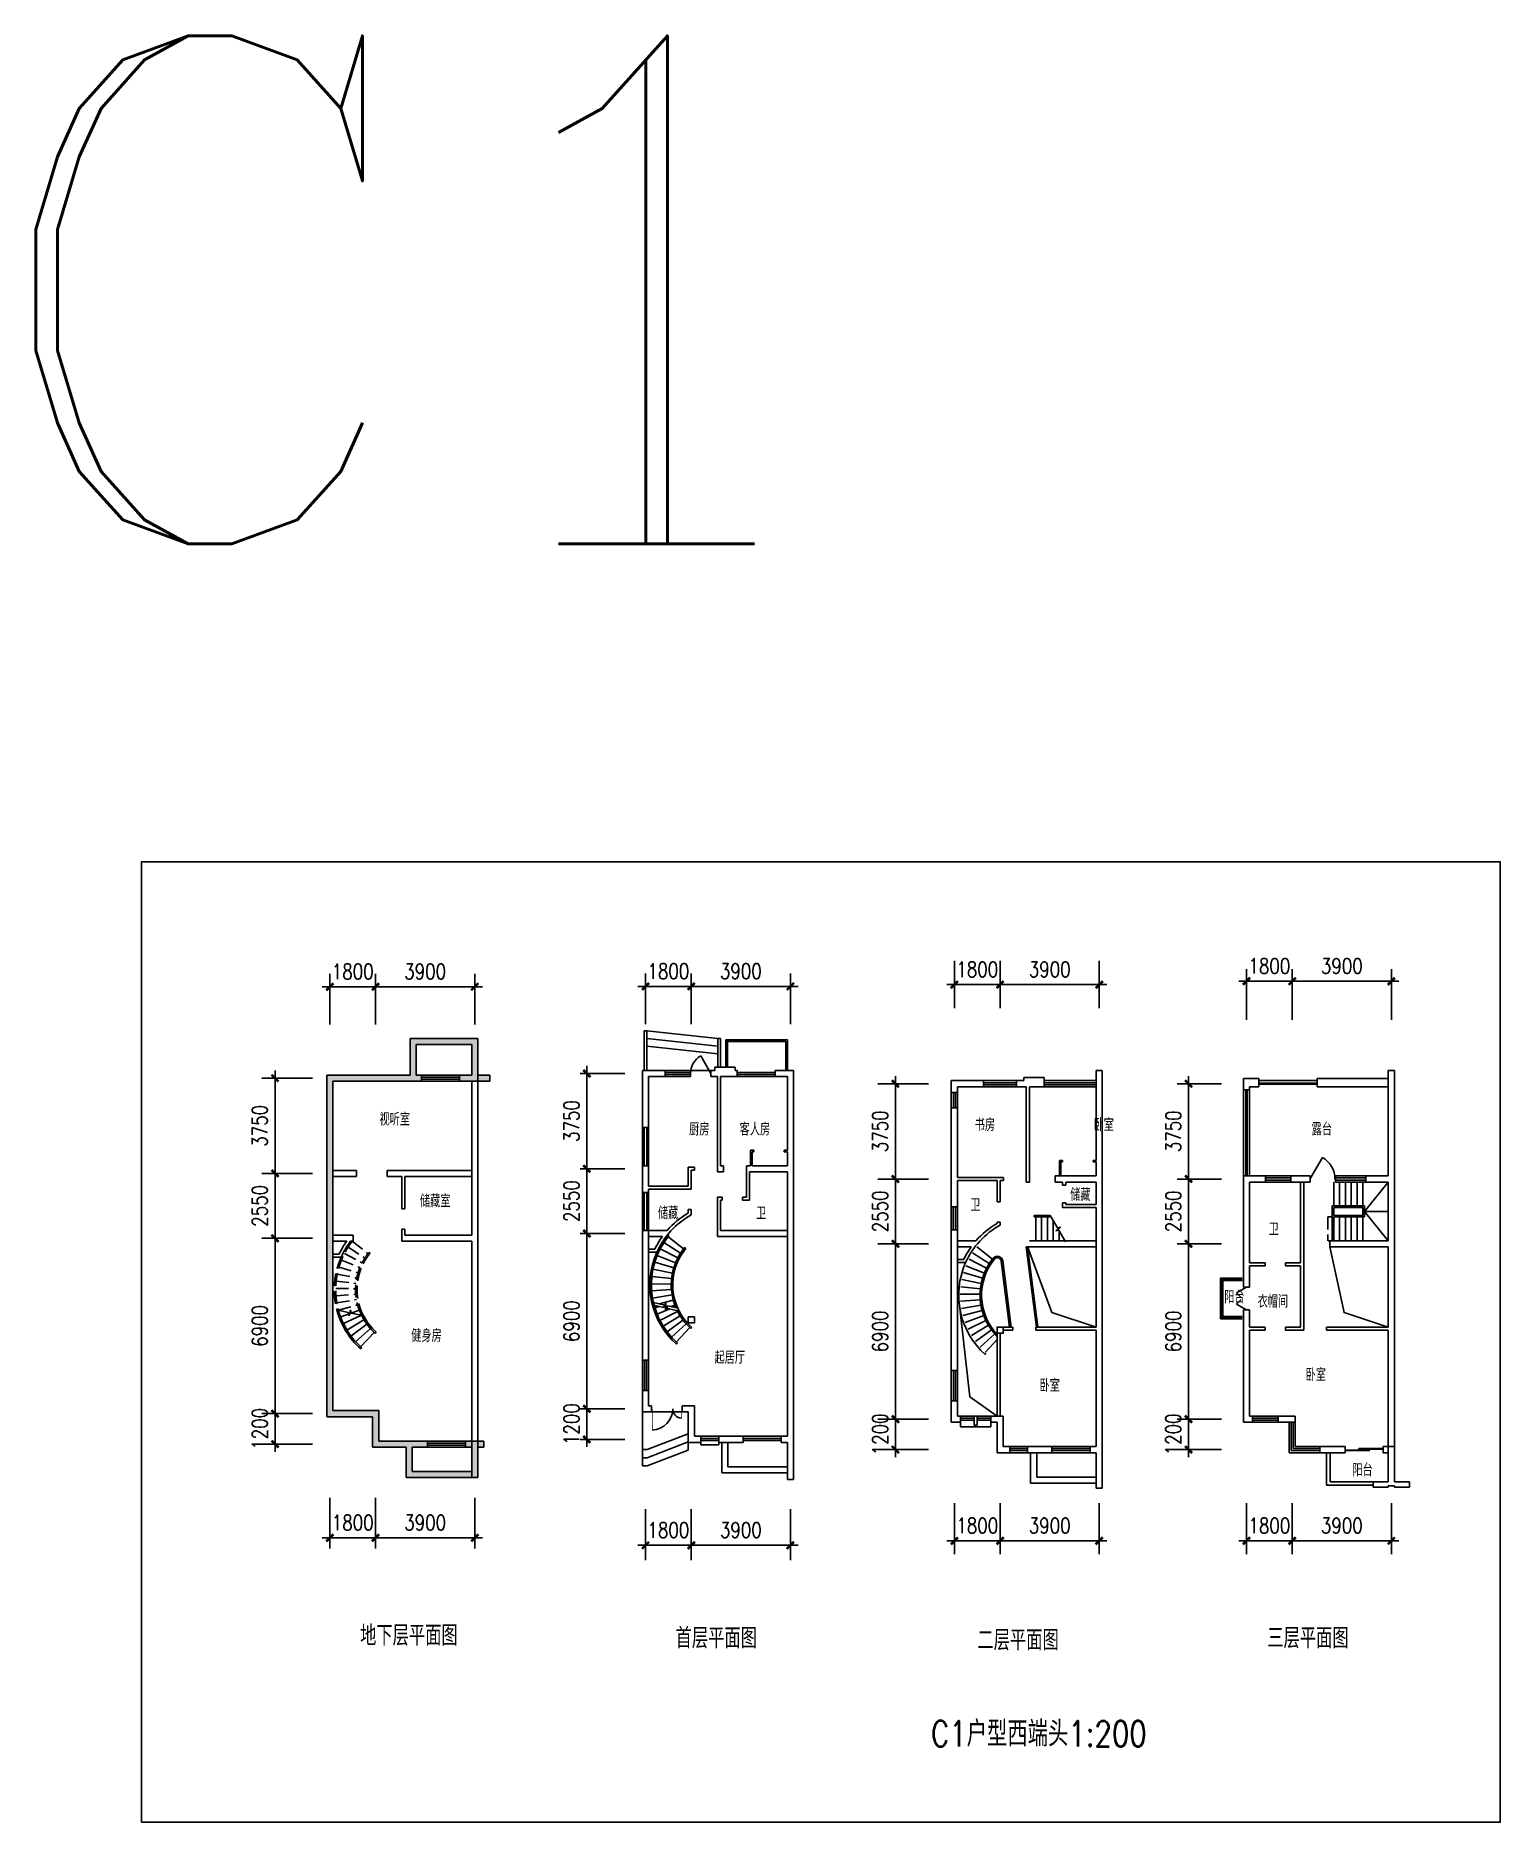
# Model space of a CAD drawing. Extents: x -144404 to 147451, y -180554 to 49126.
# Drawn here: x -144404 to -86778, y -60184 to 10118 of the extents above; entities that cross this region are included whole.
import ezdxf

# ---------------------------------------------------------------- set-up
doc = ezdxf.new("R2010")
doc.units = 0
doc.header["$LTSCALE"] = 2000
doc.header["$MEASUREMENT"] = 0
doc.linetypes.add('DASH', pattern=[0.35, 0.25, -0.1])
doc.layers.get('0').update_dxf_attribs({"color": 3, "linetype": 'CONTINUOUS'})
doc.layers.get('DEFPOINTS').update_dxf_attribs({"linetype": 'CONTINUOUS'})
for name, color, linetype in [('AXIS', 3, 'CONTINUOUS'), ('JIAJU', 6, 'CONTINUOUS'), ('OTHER', 7, 'CONTINUOUS'), ('PLN-TEXT', 5, 'CONTINUOUS'), ('PUB_DIM', 3, 'CONTINUOUS'), ('PUB_TEXT', 7, 'CONTINUOUS'), ('PUB_TITLE', 4, 'CONTINUOUS'), ('ROOF', 4, 'CONTINUOUS'), ('S_SURFACE', 6, 'CONTINUOUS'), ('STAIR', 6, 'CONTINUOUS'), ('WALL', 255, 'CONTINUOUS'), ('WINDOW', 4, 'CONTINUOUS')]:
    doc.layers.add(name, color=color, linetype=linetype)
doc.styles.add('-宋体', font='simplex.shx', dxfattribs={"width": 0.8, "bigfont": 'hztxt.shx'})
doc.styles.add('DIM_FONT', font='SIMPLEX.shx', dxfattribs={"width": 0.8})
doc.styles.add('ROMANC', font='romanc', dxfattribs={"width": 0.8})
doc.dimstyles.new('AXIS200', dxfattribs={"dimscale": 2, "dimtxt": 300, "dimasz": 1, "dimexe": 250, "dimexo": 300, "dimgap": 150, "dimtad": 1, "dimdec": 0, "dimzin": 0, "dimtxsty": 'DIM_FONT', "dimblk": '_DIMX', "dimcen": 0.09, "dimse1": 1, "dimse2": 1, "dimclrt": 7, "dimazin": 3, "dimtfac": 1, "dimtdec": 0, "dimtix": 1, "dimtmove": 0, "dimatfit": 3, "dimtolj": 1, "dimtzin": 0})

msp = doc.modelspace()

# ---------------------------------------------------------------- texts
at = {"layer": 'JIAJU', "style": '-宋体', "width": 0.8}
for s, height, p in [('视听室', 500, (-130875.9, -32770)), ('厨房    客人房', 500, (-118697.8, -33164.1)), ('书房             卧室', 500, (-107455.7, -32988.6)), ('露台', 500, (-94198.8, -33158)), ('储藏室', 500, (-129287.6, -35983.8)), ('卫', 500, (-107630.3, -36140.4)), ('储藏', 500, (-103701.3, -35735.6)), ('储藏', 500, (-119920.1, -36463.1)), ('卫', 500, (-116058.5, -36463.1)), ('卫', 500, (-95891.8, -37095.6)), ('阳台', 500, (-97639.1, -39763.3)), ('衣帽间', 500, (-96324.9, -39940.6)), ('健身房', 500, (-129629.3, -41283.3)), ('起居厅', 500, (-117694.8, -42145.8)), ('卧室', 500, (-104905, -43246.4)), ('卧室', 500, (-94436.5, -42822.5)), ('阳台', 500, (-92596.4, -46569.8)), ('地下层平面图 ', 800, (-131640.4, -53234.4)), ('首层平面图  ', 800, (-119227, -53339.4)), ('三层平面图  ', 800, (-95944.4, -53335.8))]:
    msp.add_text(s, height=height, dxfattribs=at).set_placement(p)
at = {"layer": 'PLN-TEXT', "style": '-宋体', "width": 0.8}
msp.add_text('C1户型西端头1:200', height=1000, dxfattribs=at).set_placement((-109179.8, -57198.3))
at = {"layer": 'PUB_TEXT', "linetype": 'CONTINUOUS', "style": 'ROMANC'}
msp.add_text('C1', height=20000, dxfattribs=at).set_placement((-146975, -9882))
at = {"layer": 'PUB_TEXT', "style": '-宋体', "width": 0.8}
msp.add_text('二层平面图  ', height=800, dxfattribs=at).set_placement((-107350.8, -53418.6))

# ---------------------------------------------------------------- blocks, each defined once
blk = doc.blocks.new('_DIMX')
blk.add_line((-150, 0), (150, 0))
at = {"const_width": 50}
blk.add_lwpolyline([(-70, -70), (70, 70)], dxfattribs=at)
blk = doc.blocks.new('*D194')
at = {"color": 0, "linetype": 'BYBLOCK'}
blk.add_line((130201, 46982), (130201, 43236), dxfattribs=at)
at = {"layer": 'DEFPOINTS', "color": 0, "linetype": 'BYBLOCK'}
for p in [(133560, 46984), (130201, 43234), (133560, 43234)]:
    blk.add_point(p, dxfattribs=at)
at = {"color": 0, "linetype": 'BYBLOCK', "xscale": 2, "yscale": 2, "zscale": 2}
for p, rotation in [((130201, 46984), 90), ((130201, 43234), 270)]:
    blk.add_blockref('_DIMX', p, dxfattribs=dict(at, rotation=rotation))
at = {"color": 7, "linetype": 'BYBLOCK', "insert": (129601, 45109), "char_height": 600, "attachment_point": 5, "rotation": 90, "style": 'DIM_FONT'}
blk.add_mtext('\\A1;3750', dxfattribs=at)
blk = doc.blocks.new('*D193')
at = {"color": 0, "linetype": 'BYBLOCK'}
blk.add_line((130201, 43232), (130201, 40686), dxfattribs=at)
at = {"layer": 'DEFPOINTS', "color": 0, "linetype": 'BYBLOCK'}
for p in [(133560, 43234), (130201, 40684), (133560, 40684)]:
    blk.add_point(p, dxfattribs=at)
at = {"color": 0, "linetype": 'BYBLOCK', "xscale": 2, "yscale": 2, "zscale": 2}
for p, rotation in [((130201, 43234), 90), ((130201, 40684), 270)]:
    blk.add_blockref('_DIMX', p, dxfattribs=dict(at, rotation=rotation))
at = {"color": 7, "linetype": 'BYBLOCK', "insert": (129601, 41959), "char_height": 600, "attachment_point": 5, "rotation": 90, "style": 'DIM_FONT'}
blk.add_mtext('\\A1;2550', dxfattribs=at)
blk = doc.blocks.new('*D192')
at = {"color": 0, "linetype": 'BYBLOCK'}
blk.add_line((130201, 40682), (130201, 33786), dxfattribs=at)
at = {"layer": 'DEFPOINTS', "color": 0, "linetype": 'BYBLOCK'}
for p in [(133560, 40684), (130201, 33784), (133560, 33784)]:
    blk.add_point(p, dxfattribs=at)
at = {"color": 0, "linetype": 'BYBLOCK', "xscale": 2, "yscale": 2, "zscale": 2}
for p, rotation in [((130201, 40684), 90), ((130201, 33784), 270)]:
    blk.add_blockref('_DIMX', p, dxfattribs=dict(at, rotation=rotation))
at = {"color": 7, "linetype": 'BYBLOCK', "insert": (129601, 37234), "char_height": 600, "attachment_point": 5, "rotation": 90, "style": 'DIM_FONT'}
blk.add_mtext('\\A1;6900', dxfattribs=at)
blk = doc.blocks.new('*D179')
at = {"color": 0, "linetype": 'BYBLOCK'}
for p, q in [((110309, 28995), (110307, 28995)), ((112111, 28995), (110311, 28995)), ((112113, 28995), (112115, 28995))]:
    blk.add_line(p, q, dxfattribs=at)
at = {"layer": 'DEFPOINTS', "color": 0, "linetype": 'BYBLOCK'}
for p in [(110311, 34595), (112111, 34595), (110311, 28995)]:
    blk.add_point(p, dxfattribs=at)
at = {"color": 0, "linetype": 'BYBLOCK', "xscale": 2, "yscale": 2, "zscale": 2}
blk.add_blockref('_DIMX', (110311, 28995), dxfattribs=at)
at = {"color": 0, "linetype": 'BYBLOCK', "xscale": 2, "yscale": 2, "zscale": 2, "rotation": 180}
blk.add_blockref('_DIMX', (112111, 28995), dxfattribs=at)
at = {"color": 7, "linetype": 'BYBLOCK', "insert": (111211, 29595), "char_height": 600, "attachment_point": 5, "style": 'DIM_FONT'}
blk.add_mtext('\\A1;1800', dxfattribs=at)
blk = doc.blocks.new('*D172')
at = {"color": 0, "linetype": 'BYBLOCK'}
blk.add_line((92439, 28242), (88543, 28242), dxfattribs=at)
at = {"layer": 'DEFPOINTS', "color": 0, "linetype": 'BYBLOCK'}
for p in [(88541, 33842), (92441, 33842), (88541, 28242)]:
    blk.add_point(p, dxfattribs=at)
at = {"color": 0, "linetype": 'BYBLOCK', "xscale": 2, "yscale": 2, "zscale": 2, "rotation": 180}
blk.add_blockref('_DIMX', (88541, 28242), dxfattribs=at)
at = {"color": 0, "linetype": 'BYBLOCK', "xscale": 2, "yscale": 2, "zscale": 2}
blk.add_blockref('_DIMX', (92441, 28242), dxfattribs=at)
at = {"color": 7, "linetype": 'BYBLOCK', "insert": (90491, 28842), "char_height": 600, "attachment_point": 5, "style": 'DIM_FONT'}
blk.add_mtext('\\A1;3900', dxfattribs=at)
blk = doc.blocks.new('*D178')
at = {"color": 0, "linetype": 'BYBLOCK'}
blk.add_line((116009, 28995), (112113, 28995), dxfattribs=at)
at = {"layer": 'DEFPOINTS', "color": 0, "linetype": 'BYBLOCK'}
for p in [(112111, 34595), (116011, 34595), (112111, 28995)]:
    blk.add_point(p, dxfattribs=at)
at = {"color": 0, "linetype": 'BYBLOCK', "xscale": 2, "yscale": 2, "zscale": 2, "rotation": 180}
blk.add_blockref('_DIMX', (112111, 28995), dxfattribs=at)
at = {"color": 0, "linetype": 'BYBLOCK', "xscale": 2, "yscale": 2, "zscale": 2}
blk.add_blockref('_DIMX', (116011, 28995), dxfattribs=at)
at = {"color": 7, "linetype": 'BYBLOCK', "insert": (114061, 29595), "char_height": 600, "attachment_point": 5, "style": 'DIM_FONT'}
blk.add_mtext('\\A1;3900', dxfattribs=at)
blk = doc.blocks.new('*D166')
at = {"color": 0, "linetype": 'BYBLOCK'}
for p, q in [((61431, 28537), (61429, 28537)), ((63233, 28537), (61433, 28537)), ((63235, 28537), (63237, 28537))]:
    blk.add_line(p, q, dxfattribs=at)
at = {"layer": 'DEFPOINTS', "color": 0, "linetype": 'BYBLOCK'}
for p in [(61433, 34137), (63233, 34137), (61433, 28537)]:
    blk.add_point(p, dxfattribs=at)
at = {"color": 0, "linetype": 'BYBLOCK', "xscale": 2, "yscale": 2, "zscale": 2}
blk.add_blockref('_DIMX', (61433, 28537), dxfattribs=at)
at = {"color": 0, "linetype": 'BYBLOCK', "xscale": 2, "yscale": 2, "zscale": 2, "rotation": 180}
blk.add_blockref('_DIMX', (63233, 28537), dxfattribs=at)
at = {"color": 7, "linetype": 'BYBLOCK', "insert": (62333, 29137), "char_height": 600, "attachment_point": 5, "style": 'DIM_FONT'}
blk.add_mtext('\\A1;1800', dxfattribs=at)
blk = doc.blocks.new('*D165')
at = {"color": 0, "linetype": 'BYBLOCK'}
blk.add_line((67131, 28537), (63235, 28537), dxfattribs=at)
at = {"layer": 'DEFPOINTS', "color": 0, "linetype": 'BYBLOCK'}
for p in [(63233, 34137), (67133, 34137), (63233, 28537)]:
    blk.add_point(p, dxfattribs=at)
at = {"color": 0, "linetype": 'BYBLOCK', "xscale": 2, "yscale": 2, "zscale": 2, "rotation": 180}
blk.add_blockref('_DIMX', (63233, 28537), dxfattribs=at)
at = {"color": 0, "linetype": 'BYBLOCK', "xscale": 2, "yscale": 2, "zscale": 2}
blk.add_blockref('_DIMX', (67133, 28537), dxfattribs=at)
at = {"color": 7, "linetype": 'BYBLOCK', "insert": (65183, 29137), "char_height": 600, "attachment_point": 5, "style": 'DIM_FONT'}
blk.add_mtext('\\A1;3900', dxfattribs=at)
blk = doc.blocks.new('*D167')
at = {"color": 0, "linetype": 'BYBLOCK'}
blk.add_line((67131, 50049), (63235, 50049), dxfattribs=at)
at = {"layer": 'DEFPOINTS', "color": 0, "linetype": 'BYBLOCK'}
for p in [(63233, 50049), (63233, 44449), (67133, 44449)]:
    blk.add_point(p, dxfattribs=at)
at = {"color": 0, "linetype": 'BYBLOCK', "xscale": 2, "yscale": 2, "zscale": 2, "rotation": 180}
blk.add_blockref('_DIMX', (63233, 50049), dxfattribs=at)
at = {"color": 0, "linetype": 'BYBLOCK', "xscale": 2, "yscale": 2, "zscale": 2}
blk.add_blockref('_DIMX', (67133, 50049), dxfattribs=at)
at = {"color": 7, "linetype": 'BYBLOCK', "insert": (65183, 50649), "char_height": 600, "attachment_point": 5, "style": 'DIM_FONT'}
blk.add_mtext('\\A1;3900', dxfattribs=at)
blk = doc.blocks.new('_WBLK')
for p, q in [((-0.5, 0.5), (0.5, 0.5)), ((0.5, 0.167), (-0.5, 0.167)), ((0.5, -0.167), (-0.5, -0.167)), ((-0.5, -0.5), (0.5, -0.5))]:
    blk.add_line(p, q)
blk = doc.blocks.new('*D168')
at = {"color": 0, "linetype": 'BYBLOCK'}
for p, q in [((61431, 50049), (61429, 50049)), ((63233, 50049), (61433, 50049)), ((63235, 50049), (63237, 50049))]:
    blk.add_line(p, q, dxfattribs=at)
at = {"layer": 'DEFPOINTS', "color": 0, "linetype": 'BYBLOCK'}
for p in [(61433, 50049), (61433, 44449), (63233, 44449)]:
    blk.add_point(p, dxfattribs=at)
at = {"color": 0, "linetype": 'BYBLOCK', "xscale": 2, "yscale": 2, "zscale": 2}
blk.add_blockref('_DIMX', (61433, 50049), dxfattribs=at)
at = {"color": 0, "linetype": 'BYBLOCK', "xscale": 2, "yscale": 2, "zscale": 2, "rotation": 180}
blk.add_blockref('_DIMX', (63233, 50049), dxfattribs=at)
at = {"color": 7, "linetype": 'BYBLOCK', "insert": (62333, 50649), "char_height": 600, "attachment_point": 5, "style": 'DIM_FONT'}
blk.add_mtext('\\A1;1800', dxfattribs=at)
blk = doc.blocks.new('*D190')
at = {"color": 0, "linetype": 'BYBLOCK'}
blk.add_line((56163, 40323), (56163, 33427), dxfattribs=at)
at = {"layer": 'DEFPOINTS', "color": 0, "linetype": 'BYBLOCK'}
for p in [(60163, 40325), (56163, 33425), (60163, 33425)]:
    blk.add_point(p, dxfattribs=at)
at = {"color": 0, "linetype": 'BYBLOCK', "xscale": 2, "yscale": 2, "zscale": 2}
for p, rotation in [((56163, 40325), 90), ((56163, 33425), 270)]:
    blk.add_blockref('_DIMX', p, dxfattribs=dict(at, rotation=rotation))
at = {"color": 7, "linetype": 'BYBLOCK', "insert": (55563, 36875), "char_height": 600, "attachment_point": 5, "rotation": 90, "style": 'DIM_FONT'}
blk.add_mtext('\\A1;6900', dxfattribs=at)
blk = doc.blocks.new('*D191')
at = {"color": 0, "linetype": 'BYBLOCK'}
for p, q in [((56163, 33427), (56163, 33429)), ((56163, 33425), (56163, 32225)), ((56163, 32223), (56163, 32221))]:
    blk.add_line(p, q, dxfattribs=at)
at = {"layer": 'DEFPOINTS', "color": 0, "linetype": 'BYBLOCK'}
for p in [(60163, 33425), (56163, 32225), (60163, 32225)]:
    blk.add_point(p, dxfattribs=at)
at = {"color": 0, "linetype": 'BYBLOCK', "xscale": 2, "yscale": 2, "zscale": 2}
for p, rotation in [((56163, 33425), 270), ((56163, 32225), 90)]:
    blk.add_blockref('_DIMX', p, dxfattribs=dict(at, rotation=rotation))
at = {"color": 7, "linetype": 'BYBLOCK', "insert": (55563, 32825), "char_height": 600, "attachment_point": 5, "rotation": 90, "style": 'DIM_FONT'}
blk.add_mtext('\\A1;1200', dxfattribs=at)
blk = doc.blocks.new('*D188')
at = {"color": 0, "linetype": 'BYBLOCK'}
blk.add_line((56163, 46623), (56163, 42877), dxfattribs=at)
at = {"layer": 'DEFPOINTS', "color": 0, "linetype": 'BYBLOCK'}
for p in [(60163, 46625), (56163, 42875), (60163, 42875)]:
    blk.add_point(p, dxfattribs=at)
at = {"color": 0, "linetype": 'BYBLOCK', "xscale": 2, "yscale": 2, "zscale": 2}
for p, rotation in [((56163, 46625), 90), ((56163, 42875), 270)]:
    blk.add_blockref('_DIMX', p, dxfattribs=dict(at, rotation=rotation))
at = {"color": 7, "linetype": 'BYBLOCK', "insert": (55563, 44750), "char_height": 600, "attachment_point": 5, "rotation": 90, "style": 'DIM_FONT'}
blk.add_mtext('\\A1;3750', dxfattribs=at)
blk = doc.blocks.new('*D189')
at = {"color": 0, "linetype": 'BYBLOCK'}
blk.add_line((56163, 42873), (56163, 40327), dxfattribs=at)
at = {"layer": 'DEFPOINTS', "color": 0, "linetype": 'BYBLOCK'}
for p in [(60163, 42875), (56163, 40325), (60163, 40325)]:
    blk.add_point(p, dxfattribs=at)
at = {"color": 0, "linetype": 'BYBLOCK', "xscale": 2, "yscale": 2, "zscale": 2}
for p, rotation in [((56163, 42875), 90), ((56163, 40325), 270)]:
    blk.add_blockref('_DIMX', p, dxfattribs=dict(at, rotation=rotation))
at = {"color": 7, "linetype": 'BYBLOCK', "insert": (55563, 41600), "char_height": 600, "attachment_point": 5, "rotation": 90, "style": 'DIM_FONT'}
blk.add_mtext('\\A1;2550', dxfattribs=at)
blk = doc.blocks.new('*D183')
at = {"color": 0, "linetype": 'BYBLOCK'}
for p, q in [((110309, 49847), (110307, 49847)), ((112111, 49847), (110311, 49847)), ((112113, 49847), (112115, 49847))]:
    blk.add_line(p, q, dxfattribs=at)
at = {"layer": 'DEFPOINTS', "color": 0, "linetype": 'BYBLOCK'}
for p in [(110311, 49847), (110311, 44808), (112111, 44808)]:
    blk.add_point(p, dxfattribs=at)
at = {"color": 0, "linetype": 'BYBLOCK', "xscale": 2, "yscale": 2, "zscale": 2}
blk.add_blockref('_DIMX', (110311, 49847), dxfattribs=at)
at = {"color": 0, "linetype": 'BYBLOCK', "xscale": 2, "yscale": 2, "zscale": 2, "rotation": 180}
blk.add_blockref('_DIMX', (112111, 49847), dxfattribs=at)
at = {"color": 7, "linetype": 'BYBLOCK', "insert": (111211, 50447), "char_height": 600, "attachment_point": 5, "style": 'DIM_FONT'}
blk.add_mtext('\\A1;1800', dxfattribs=at)
blk = doc.blocks.new('*D175')
at = {"color": 0, "linetype": 'BYBLOCK'}
for p, q in [((86739, 50236), (86737, 50236)), ((88541, 50236), (86741, 50236)), ((88543, 50236), (88545, 50236))]:
    blk.add_line(p, q, dxfattribs=at)
at = {"layer": 'DEFPOINTS', "color": 0, "linetype": 'BYBLOCK'}
for p in [(86741, 50236), (86741, 44636), (88541, 44636)]:
    blk.add_point(p, dxfattribs=at)
at = {"color": 0, "linetype": 'BYBLOCK', "xscale": 2, "yscale": 2, "zscale": 2}
blk.add_blockref('_DIMX', (86741, 50236), dxfattribs=at)
at = {"color": 0, "linetype": 'BYBLOCK', "xscale": 2, "yscale": 2, "zscale": 2, "rotation": 180}
blk.add_blockref('_DIMX', (88541, 50236), dxfattribs=at)
at = {"color": 7, "linetype": 'BYBLOCK', "insert": (87641, 50836), "char_height": 600, "attachment_point": 5, "style": 'DIM_FONT'}
blk.add_mtext('\\A1;1800', dxfattribs=at)
blk = doc.blocks.new('*D174')
at = {"color": 0, "linetype": 'BYBLOCK'}
blk.add_line((92439, 50236), (88543, 50236), dxfattribs=at)
at = {"layer": 'DEFPOINTS', "color": 0, "linetype": 'BYBLOCK'}
for p in [(88541, 50236), (88541, 44636), (92441, 44636)]:
    blk.add_point(p, dxfattribs=at)
at = {"color": 0, "linetype": 'BYBLOCK', "xscale": 2, "yscale": 2, "zscale": 2, "rotation": 180}
blk.add_blockref('_DIMX', (88541, 50236), dxfattribs=at)
at = {"color": 0, "linetype": 'BYBLOCK', "xscale": 2, "yscale": 2, "zscale": 2}
blk.add_blockref('_DIMX', (92441, 50236), dxfattribs=at)
at = {"color": 7, "linetype": 'BYBLOCK', "insert": (90491, 50836), "char_height": 600, "attachment_point": 5, "style": 'DIM_FONT'}
blk.add_mtext('\\A1;3900', dxfattribs=at)
blk = doc.blocks.new('*D182')
at = {"color": 0, "linetype": 'BYBLOCK'}
blk.add_line((116009, 49847), (112113, 49847), dxfattribs=at)
at = {"layer": 'DEFPOINTS', "color": 0, "linetype": 'BYBLOCK'}
for p in [(112111, 49847), (112111, 44808), (116011, 44808)]:
    blk.add_point(p, dxfattribs=at)
at = {"color": 0, "linetype": 'BYBLOCK', "xscale": 2, "yscale": 2, "zscale": 2, "rotation": 180}
blk.add_blockref('_DIMX', (112111, 49847), dxfattribs=at)
at = {"color": 0, "linetype": 'BYBLOCK', "xscale": 2, "yscale": 2, "zscale": 2}
blk.add_blockref('_DIMX', (116011, 49847), dxfattribs=at)
at = {"color": 7, "linetype": 'BYBLOCK', "insert": (114061, 50447), "char_height": 600, "attachment_point": 5, "style": 'DIM_FONT'}
blk.add_mtext('\\A1;3900', dxfattribs=at)
blk = doc.blocks.new('*D170')
at = {"color": 0, "linetype": 'BYBLOCK'}
blk.add_line((82879, 40510), (82879, 33614), dxfattribs=at)
at = {"layer": 'DEFPOINTS', "color": 0, "linetype": 'BYBLOCK'}
for p in [(83931, 40512), (82879, 33612), (83931, 33612)]:
    blk.add_point(p, dxfattribs=at)
at = {"color": 0, "linetype": 'BYBLOCK', "xscale": 2, "yscale": 2, "zscale": 2}
for p, rotation in [((82879, 40512), 90), ((82879, 33612), 270)]:
    blk.add_blockref('_DIMX', p, dxfattribs=dict(at, rotation=rotation))
at = {"color": 7, "linetype": 'BYBLOCK', "insert": (82279, 37062), "char_height": 600, "attachment_point": 5, "rotation": 90, "style": 'DIM_FONT'}
blk.add_mtext('\\A1;6900', dxfattribs=at)
blk = doc.blocks.new('*D171')
at = {"color": 0, "linetype": 'BYBLOCK'}
for p, q in [((82879, 33614), (82879, 33616)), ((82879, 33612), (82879, 32412)), ((82879, 32410), (82879, 32408))]:
    blk.add_line(p, q, dxfattribs=at)
at = {"layer": 'DEFPOINTS', "color": 0, "linetype": 'BYBLOCK'}
for p in [(83931, 33612), (82879, 32412), (83931, 32412)]:
    blk.add_point(p, dxfattribs=at)
at = {"color": 0, "linetype": 'BYBLOCK', "xscale": 2, "yscale": 2, "zscale": 2}
for p, rotation in [((82879, 33612), 270), ((82879, 32412), 90)]:
    blk.add_blockref('_DIMX', p, dxfattribs=dict(at, rotation=rotation))
at = {"color": 7, "linetype": 'BYBLOCK', "insert": (82279, 33012), "char_height": 600, "attachment_point": 5, "rotation": 90, "style": 'DIM_FONT'}
blk.add_mtext('\\A1;1200', dxfattribs=at)
blk = doc.blocks.new('M_B15SGY')
at = {"linetype": 'CONTINUOUS'}
for p, q in [((-0.5, 0.5), (0.5, 0.5)), ((0.5, 0.167), (-0.5, 0.167)), ((0.5, -0.167), (-0.5, -0.167))]:
    blk.add_line(p, q, dxfattribs=at)
blk = doc.blocks.new('M_A17ORW')
at = {"const_width": 0.02}
for points in [[(-0.481, -0.001), (-0.481, -0.308)], [(0.481, 0.001), (0.481, -0.691)]]:
    blk.add_lwpolyline(points, dxfattribs=at)
for centre, radius, start, end in [((-0.501, -0.003), 0.307, 274.24917, 0.21013), ((0.505, 0.002), 0.699, 180.27623, 268.06031)]:
    blk.add_arc(centre, radius, start, end)
blk = doc.blocks.new('*D169')
at = {"color": 0, "linetype": 'BYBLOCK'}
blk.add_line((82879, 43060), (82879, 40514), dxfattribs=at)
at = {"layer": 'DEFPOINTS', "color": 0, "linetype": 'BYBLOCK'}
for p in [(83931, 43062), (82879, 40512), (83931, 40512)]:
    blk.add_point(p, dxfattribs=at)
at = {"color": 0, "linetype": 'BYBLOCK', "xscale": 2, "yscale": 2, "zscale": 2}
for p, rotation in [((82879, 43062), 90), ((82879, 40512), 270)]:
    blk.add_blockref('_DIMX', p, dxfattribs=dict(at, rotation=rotation))
at = {"color": 7, "linetype": 'BYBLOCK', "insert": (82279, 41787), "char_height": 600, "attachment_point": 5, "rotation": 90, "style": 'DIM_FONT'}
blk.add_mtext('\\A1;2550', dxfattribs=at)
blk = doc.blocks.new('*D173')
at = {"color": 0, "linetype": 'BYBLOCK'}
blk.add_line((82879, 46810), (82879, 43064), dxfattribs=at)
at = {"layer": 'DEFPOINTS', "color": 0, "linetype": 'BYBLOCK'}
for p in [(83931, 46812), (82879, 43062), (83931, 43062)]:
    blk.add_point(p, dxfattribs=at)
at = {"color": 0, "linetype": 'BYBLOCK', "xscale": 2, "yscale": 2, "zscale": 2}
for p, rotation in [((82879, 46812), 90), ((82879, 43062), 270)]:
    blk.add_blockref('_DIMX', p, dxfattribs=dict(at, rotation=rotation))
at = {"color": 7, "linetype": 'BYBLOCK', "insert": (82279, 44937), "char_height": 600, "attachment_point": 5, "rotation": 90, "style": 'DIM_FONT'}
blk.add_mtext('\\A1;3750', dxfattribs=at)
blk = doc.blocks.new('_GCBLK')
at = {"linetype": 'DASH'}
for p, q in [((-0.5, -0.5), (-0.5, 0.5)), ((0.5, -0.5), (0.5, 0.5)), ((-0.5, 0.2), (0.5, 0.2)), ((-0.5, -0.2), (0.5, -0.2))]:
    blk.add_line(p, q, dxfattribs=at)
blk = doc.blocks.new('_DBLK')
blk.add_line((-0.5, 0), (0, -0.866))
blk.add_arc((-0.5, 0), 1, 300, 0)
blk = doc.blocks.new('M_B0OPK')
for p, q in [((-0.5, 0.5), (0.5, 0.5)), ((0.5, 0.167), (-0.5, 0.167)), ((0.5, -0.167), (-0.5, -0.167)), ((-0.5, -0.5), (0.5, -0.5))]:
    blk.add_line(p, q)
blk = doc.blocks.new('*D177')
at = {"color": 0, "linetype": 'BYBLOCK'}
blk.add_line((106554, 40682), (106554, 33786), dxfattribs=at)
at = {"layer": 'DEFPOINTS', "color": 0, "linetype": 'BYBLOCK'}
for p in [(110954, 40684), (106554, 33784), (110954, 33784)]:
    blk.add_point(p, dxfattribs=at)
at = {"color": 0, "linetype": 'BYBLOCK', "xscale": 2, "yscale": 2, "zscale": 2}
for p, rotation in [((106554, 40684), 90), ((106554, 33784), 270)]:
    blk.add_blockref('_DIMX', p, dxfattribs=dict(at, rotation=rotation))
at = {"color": 7, "linetype": 'BYBLOCK', "insert": (105954, 37234), "char_height": 600, "attachment_point": 5, "rotation": 90, "style": 'DIM_FONT'}
blk.add_mtext('\\A1;6900', dxfattribs=at)
blk = doc.blocks.new('*D180')
at = {"color": 0, "linetype": 'BYBLOCK'}
for p, q in [((106554, 33786), (106554, 33788)), ((106554, 33784), (106554, 32584)), ((106554, 32582), (106554, 32580))]:
    blk.add_line(p, q, dxfattribs=at)
at = {"layer": 'DEFPOINTS', "color": 0, "linetype": 'BYBLOCK'}
for p in [(110954, 33784), (106554, 32584), (110954, 32584)]:
    blk.add_point(p, dxfattribs=at)
at = {"color": 0, "linetype": 'BYBLOCK', "xscale": 2, "yscale": 2, "zscale": 2}
for p, rotation in [((106554, 33784), 270), ((106554, 32584), 90)]:
    blk.add_blockref('_DIMX', p, dxfattribs=dict(at, rotation=rotation))
at = {"color": 7, "linetype": 'BYBLOCK', "insert": (105954, 33184), "char_height": 600, "attachment_point": 5, "rotation": 90, "style": 'DIM_FONT'}
blk.add_mtext('\\A1;1200', dxfattribs=at)
blk = doc.blocks.new('*D181')
at = {"color": 0, "linetype": 'BYBLOCK'}
blk.add_line((106554, 43232), (106554, 40686), dxfattribs=at)
at = {"layer": 'DEFPOINTS', "color": 0, "linetype": 'BYBLOCK'}
for p in [(110954, 43234), (106554, 40684), (110954, 40684)]:
    blk.add_point(p, dxfattribs=at)
at = {"color": 0, "linetype": 'BYBLOCK', "xscale": 2, "yscale": 2, "zscale": 2}
for p, rotation in [((106554, 43234), 90), ((106554, 40684), 270)]:
    blk.add_blockref('_DIMX', p, dxfattribs=dict(at, rotation=rotation))
at = {"color": 7, "linetype": 'BYBLOCK', "insert": (105954, 41959), "char_height": 600, "attachment_point": 5, "rotation": 90, "style": 'DIM_FONT'}
blk.add_mtext('\\A1;2550', dxfattribs=at)
blk = doc.blocks.new('*D176')
at = {"color": 0, "linetype": 'BYBLOCK'}
blk.add_line((106554, 46982), (106554, 43236), dxfattribs=at)
at = {"layer": 'DEFPOINTS', "color": 0, "linetype": 'BYBLOCK'}
for p in [(110954, 46984), (106554, 43234), (110954, 43234)]:
    blk.add_point(p, dxfattribs=at)
at = {"color": 0, "linetype": 'BYBLOCK', "xscale": 2, "yscale": 2, "zscale": 2}
for p, rotation in [((106554, 46984), 90), ((106554, 43234), 270)]:
    blk.add_blockref('_DIMX', p, dxfattribs=dict(at, rotation=rotation))
at = {"color": 7, "linetype": 'BYBLOCK', "insert": (105954, 45109), "char_height": 600, "attachment_point": 5, "rotation": 90, "style": 'DIM_FONT'}
blk.add_mtext('\\A1;3750', dxfattribs=at)
blk = doc.blocks.new('*D185')
at = {"color": 0, "linetype": 'BYBLOCK'}
for p, q in [((133770, 28995), (133768, 28995)), ((135572, 28995), (133772, 28995)), ((135574, 28995), (135576, 28995))]:
    blk.add_line(p, q, dxfattribs=at)
at = {"layer": 'DEFPOINTS', "color": 0, "linetype": 'BYBLOCK'}
for p in [(133772, 34595), (135572, 34595), (133772, 28995)]:
    blk.add_point(p, dxfattribs=at)
at = {"color": 0, "linetype": 'BYBLOCK', "xscale": 2, "yscale": 2, "zscale": 2}
blk.add_blockref('_DIMX', (133772, 28995), dxfattribs=at)
at = {"color": 0, "linetype": 'BYBLOCK', "xscale": 2, "yscale": 2, "zscale": 2, "rotation": 180}
blk.add_blockref('_DIMX', (135572, 28995), dxfattribs=at)
at = {"color": 7, "linetype": 'BYBLOCK', "insert": (134672, 29595), "char_height": 600, "attachment_point": 5, "style": 'DIM_FONT'}
blk.add_mtext('\\A1;1800', dxfattribs=at)
blk = doc.blocks.new('*D184')
at = {"color": 0, "linetype": 'BYBLOCK'}
blk.add_line((139470, 28995), (135574, 28995), dxfattribs=at)
at = {"layer": 'DEFPOINTS', "color": 0, "linetype": 'BYBLOCK'}
for p in [(135572, 34595), (139472, 34595), (135572, 28995)]:
    blk.add_point(p, dxfattribs=at)
at = {"color": 0, "linetype": 'BYBLOCK', "xscale": 2, "yscale": 2, "zscale": 2, "rotation": 180}
blk.add_blockref('_DIMX', (135572, 28995), dxfattribs=at)
at = {"color": 0, "linetype": 'BYBLOCK', "xscale": 2, "yscale": 2, "zscale": 2}
blk.add_blockref('_DIMX', (139472, 28995), dxfattribs=at)
at = {"color": 7, "linetype": 'BYBLOCK', "insert": (137522, 29595), "char_height": 600, "attachment_point": 5, "style": 'DIM_FONT'}
blk.add_mtext('\\A1;3900', dxfattribs=at)
blk = doc.blocks.new('*D187')
at = {"color": 0, "linetype": 'BYBLOCK'}
for p, q in [((133770, 49946), (133768, 49946)), ((135572, 49946), (133772, 49946)), ((135574, 49946), (135576, 49946))]:
    blk.add_line(p, q, dxfattribs=at)
at = {"layer": 'DEFPOINTS', "color": 0, "linetype": 'BYBLOCK'}
for p in [(133772, 49946), (133772, 44346), (135572, 44346)]:
    blk.add_point(p, dxfattribs=at)
at = {"color": 0, "linetype": 'BYBLOCK', "xscale": 2, "yscale": 2, "zscale": 2}
blk.add_blockref('_DIMX', (133772, 49946), dxfattribs=at)
at = {"color": 0, "linetype": 'BYBLOCK', "xscale": 2, "yscale": 2, "zscale": 2, "rotation": 180}
blk.add_blockref('_DIMX', (135572, 49946), dxfattribs=at)
at = {"color": 7, "linetype": 'BYBLOCK', "insert": (134672, 50546), "char_height": 600, "attachment_point": 5, "style": 'DIM_FONT'}
blk.add_mtext('\\A1;1800', dxfattribs=at)
blk = doc.blocks.new('*D186')
at = {"color": 0, "linetype": 'BYBLOCK'}
blk.add_line((139470, 49946), (135574, 49946), dxfattribs=at)
at = {"layer": 'DEFPOINTS', "color": 0, "linetype": 'BYBLOCK'}
for p in [(135572, 49946), (135572, 44346), (139472, 44346)]:
    blk.add_point(p, dxfattribs=at)
at = {"color": 0, "linetype": 'BYBLOCK', "xscale": 2, "yscale": 2, "zscale": 2, "rotation": 180}
blk.add_blockref('_DIMX', (135572, 49946), dxfattribs=at)
at = {"color": 0, "linetype": 'BYBLOCK', "xscale": 2, "yscale": 2, "zscale": 2}
blk.add_blockref('_DIMX', (139472, 49946), dxfattribs=at)
at = {"color": 7, "linetype": 'BYBLOCK', "insert": (137522, 50546), "char_height": 600, "attachment_point": 5, "style": 'DIM_FONT'}
blk.add_mtext('\\A1;3900', dxfattribs=at)
blk = doc.blocks.new('M_A4TRU')
for p, q in [((-0.5, 0), (-0.25, -0.433)), ((0.5, 0), (0.25, -0.433)), ((-0.25, -0.433), (-0.048, -0.231)), ((0.25, -0.433), (0.048, -0.231))]:
    blk.add_line(p, q)
blk = doc.blocks.new('M_A14NPV')
for points in [[(0.18, 0.178), (0.177, 0.16), (-0.617, 0.16), (-0.617, 0.181)], [(0.632, 0.226), (0.629, 0.208), (-0.164, 0.208), (-0.164, 0.229)]]:
    blk.add_lwpolyline(points, close=True)
blk = doc.blocks.new('*D259')
at = {"color": 0, "linetype": 'BYBLOCK'}
for p, q in [((61741, -15137), (61739, -15137)), ((63543, -15137), (61743, -15137)), ((63545, -15137), (63547, -15137))]:
    blk.add_line(p, q, dxfattribs=at)
at = {"layer": 'DEFPOINTS', "color": 0, "linetype": 'BYBLOCK'}
for p in [(61743, -9537), (63543, -9537), (61743, -15137)]:
    blk.add_point(p, dxfattribs=at)
at = {"color": 0, "linetype": 'BYBLOCK', "xscale": 2, "yscale": 2, "zscale": 2}
blk.add_blockref('_DIMX', (61743, -15137), dxfattribs=at)
at = {"color": 0, "linetype": 'BYBLOCK', "xscale": 2, "yscale": 2, "zscale": 2, "rotation": 180}
blk.add_blockref('_DIMX', (63543, -15137), dxfattribs=at)
at = {"color": 7, "linetype": 'BYBLOCK', "insert": (62643, -14537), "char_height": 600, "attachment_point": 5, "style": 'DIM_FONT'}
blk.add_mtext('\\A1;1800', dxfattribs=at)
blk = doc.blocks.new('*D327')
at = {"color": 0, "linetype": 'BYBLOCK'}
for p, q in [((-110577, -44319), (-110577, -44317)), ((-110577, -44321), (-110577, -45521)), ((-110577, -45523), (-110577, -45525))]:
    blk.add_line(p, q, dxfattribs=at)
at = {"layer": 'DEFPOINTS', "color": 0, "linetype": 'BYBLOCK'}
for p in [(-106177, -44321), (-110577, -45521), (-106177, -45521)]:
    blk.add_point(p, dxfattribs=at)
at = {"color": 0, "linetype": 'BYBLOCK', "xscale": 2, "yscale": 2, "zscale": 2}
for p, rotation in [((-110577, -44321), 270), ((-110577, -45521), 90)]:
    blk.add_blockref('_DIMX', p, dxfattribs=dict(at, rotation=rotation))
at = {"color": 7, "linetype": 'BYBLOCK', "insert": (-111177, -44921), "char_height": 600, "attachment_point": 5, "rotation": 90, "style": 'DIM_FONT'}
blk.add_mtext('\\A1;1200', dxfattribs=at)

# ---------------------------------------------------------------- dimensions: what is measured, and where the dimension line sits
at = {"layer": 'AXIS'}
for base, p1, p2, angle, picture, middle, set_off in [((-132829.9, -27307), (-131029.9, -32907), (-132829.9, -32907), 180, '*D168', (-131929.9, -26707), (-194263.2, -77356.1)), ((-120409.4, -27292.1), (-118609.4, -32892.1), (-120409.4, -32892.1), 180, '*D175', (-119509.4, -26692.1), (-207150.7, -77528.6)), ((-108257.7, -27222.4), (-106457.7, -32261.9), (-108257.7, -32261.9), 180, '*D183', (-107357.7, -26622.4), (-218568.6, -77069.8)), ((-96763.4, -27090.3), (-94963.4, -32690.3), (-96763.4, -32690.3), 180, '*D187', (-95863.4, -26490.3), (-230535.5, -77036.4)), ((-122720.5, -37016.5), (-121668.2, -34466.5), (-121668.2, -37016.5), 90, '*D169', (-123320.5, -35741.5), (-205599.5, -77528.6)), ((-110576.5, -37421.3), (-106176.5, -34871.3), (-106176.5, -37421.3), 90, '*D181', (-111176.5, -36146.3), (-217130.7, -78104.8)), ((-99044.2, -37421.3), (-95685, -34871.3), (-95685, -37421.3), 90, '*D193', (-99644.2, -36146.3), (-229244.7, -78104.8)), ((-122720.5, -43916.5), (-121668.2, -37016.5), (-121668.2, -43916.5), 90, '*D170', (-123320.5, -40466.5), (-205599.5, -77528.6)), ((-110576.5, -44321.3), (-106176.5, -37421.3), (-106176.5, -44321.3), 90, '*D177', (-111176.5, -40871.3), (-217130.7, -78104.8)), ((-99044.2, -44321.3), (-95685, -37421.3), (-95685, -44321.3), 90, '*D192', (-99644.2, -40871.3), (-229244.7, -78104.8)), ((-122720.5, -45116.5), (-121668.2, -43916.5), (-121668.2, -45116.5), 90, '*D171', (-123320.5, -44516.5), (-205599.5, -77528.6)), ((-110576.5, -45521.3), (-106176.5, -44321.3), (-106176.5, -45521.3), 90, '*D180', (-111176.5, -44921.3), (-217130.7, -78104.8)), ((-99044.2, -45521.3), (-94644.2, -44321.3), (-94644.2, -45521.3), 90, '*D327', (-99644.2, -44921.3), (11532.4, 0))]:
    dim = msp.add_linear_dim(base=base, p1=p1, p2=p2, angle=angle, dimstyle='AXIS200', dxfattribs=at)
    dim.commit()
    dim.dimension.update_dxf_attribs({"geometry": picture, "text_midpoint": middle, "insert": set_off})
for p1, p2, distance, picture, middle, set_off in [((-127129.9, -32907), (-131029.9, -32907), -5600, '*D167', (-129079.9, -26707), (-194263.2, -77356.1)), ((-114709.4, -32892.1), (-118609.4, -32892.1), -5600, '*D174', (-116659.4, -26692.1), (-207150.7, -77528.6)), ((-102557.7, -32261.9), (-106457.7, -32261.9), -5039.4, '*D182', (-104507.7, -26622.4), (-218568.6, -77069.8)), ((-91063.4, -32690.3), (-94963.4, -32690.3), -5600, '*D186', (-93013.4, -26490.3), (-230535.5, -77036.4)), ((-121668.2, -30716.5), (-121668.2, -34466.5), -1052.2, '*D173', (-123320.5, -32591.5), (-205599.5, -77528.6)), ((-106176.5, -31121.3), (-106176.5, -34871.3), -4400, '*D176', (-111176.5, -32996.3), (-217130.7, -78104.8)), ((-95685, -31121.3), (-95685, -34871.3), -3359.1, '*D194', (-99644.2, -32996.3), (-229244.7, -78104.8)), ((-127129.9, -43391.2), (-131029.9, -43391.2), 5600, '*D165', (-129079.9, -48391.2), (-194263.2, -77528.6)), ((-102557.7, -43509.8), (-106457.7, -43509.8), 5600, '*D178', (-104507.7, -48509.8), (-218568.6, -78104.8)), ((-91063.4, -43509.8), (-94963.4, -43509.8), 5600, '*D184', (-93013.4, -48509.8), (-230535.5, -78104.8)), ((-114709.4, -43686.3), (-118609.4, -43686.3), 5600, '*D172', (-116659.4, -48686.3), (-207150.7, -77528.6))]:
    dim = msp.add_aligned_dim(p1=p1, p2=p2, distance=distance, dimstyle='AXIS200', dxfattribs=at)
    dim.commit()
    dim.dimension.update_dxf_attribs({"geometry": picture, "text_midpoint": middle, "insert": set_off})
for base, p1, p2, picture, middle, set_off in [((-132829.9, -48991.2), (-131029.9, -43391.2), (-132829.9, -43391.2), '*D166', (-131929.9, -48391.2), (-194263.2, -77528.6)), ((-108257.7, -49109.8), (-106457.7, -43509.8), (-108257.7, -43509.8), '*D179', (-107357.7, -48509.8), (-218568.6, -78104.8)), ((-96763.4, -49109.8), (-94963.4, -43509.8), (-96763.4, -43509.8), '*D185', (-95863.4, -48509.8), (-230535.5, -78104.8)), ((-120409.4, -49286.3), (-118609.4, -43686.3), (-120409.4, -43686.3), '*D259', (-119509.4, -48686.3), (-182152.7, -34149.5))]:
    dim = msp.add_linear_dim(base=base, p1=p1, p2=p2, dimstyle='AXIS200', dxfattribs=at)
    dim.commit()
    dim.dimension.update_dxf_attribs({"geometry": picture, "text_midpoint": middle, "insert": set_off})
at = {"layer": 'PUB_DIM'}
for p1, p2, picture, middle in [((-130988.4, -30903.9), (-130988.4, -34653.9), '*D188', (-135588.4, -32778.9)), ((-130988.4, -34653.9), (-130988.4, -37203.9), '*D189', (-135588.4, -35928.9)), ((-130988.4, -37203.9), (-130988.4, -44103.9), '*D190', (-135588.4, -40653.9)), ((-130988.4, -44103.9), (-130988.4, -45303.9), '*D191', (-135588.4, -44703.9))]:
    dim = msp.add_aligned_dim(p1=p1, p2=p2, distance=-4000, dimstyle='AXIS200', dxfattribs=at)
    dim.commit()
    dim.dimension.update_dxf_attribs({"geometry": picture, "text_midpoint": middle, "insert": (-191151.7, -77528.6)})

# ---------------------------------------------------------------- hatches: boundary and pattern name
at = {"layer": 'PUB_DIM'}
msp.add_hatch(color=256, dxfattribs=at).paths.add_polyline_path([(-129229.9, -31023.9), (-129229.9, -30783.9), (-129429.9, -30783.9), (-129429.9, -29583.9), (-127249.9, -29583.9), (-127249.9, -29343.9), (-129669.9, -29343.9), (-129669.9, -30783.9), (-132949.9, -30783.9), (-132949.9, -44223.9), (-131149.9, -44223.9), (-131149.9, -45423.9), (-129829.9, -45423.9), (-129829.9, -46623.9), (-127249.9, -46623.9), (-127249.9, -46383.9), (-129589.9, -46383.9), (-129589.9, -45423.9), (-128989.9, -45423.9), (-128989.9, -45183.9), (-130909.9, -45183.9), (-130909.9, -45155.8, -0.5091751), (-130909.9, -45142), (-130909.9, -43983.9), (-132709.9, -43983.9), (-132709.9, -31023.9)])
h = msp.add_hatch(color=256, dxfattribs=at)
h.paths.add_polyline_path([(-127009.9, -29343.9), (-127249.9, -29343.9), (-127249.9, -31023.9), (-127009.9, -31023.9)])
h.paths.add_polyline_path([(-127729.9, -30783.9), (-127729.9, -31023.9), (-127249.9, -31023.9), (-127249.9, -30783.9)])
h.paths.add_polyline_path([(-126529.9, -31023.9), (-126529.9, -30783.9), (-127009.9, -30783.9), (-127009.9, -31023.9)])
h = msp.add_hatch(color=256, dxfattribs=at)
h.paths.add_polyline_path([(-127249.9, -45423.9), (-127249.9, -45183.9), (-127489.9, -45183.9), (-127489.9, -45423.9)])
h.paths.add_polyline_path([(-127009.9, -45183.9), (-127249.9, -45183.9), (-127249.9, -46623.9), (-127009.9, -46623.9)])
h.paths.add_polyline_path([(-126769.9, -45183.9), (-127009.9, -45183.9), (-127009.9, -45423.9), (-126769.9, -45423.9)])

# ---------------------------------------------------------------- linework, layer by layer
at = {"layer": 'AXIS'}
for p, q in [((-108257.7, -26288.6), (-108257.7, -28148.4)), ((-106457.7, -26288.6), (-106457.7, -28148.4)), ((-102557.7, -26288.6), (-102557.7, -28148.4)), ((-102557.7, -26288.6), (-102557.7, -28148.4)), ((-96763.4, -26610.4), (-96763.4, -28610.4)), ((-94963.4, -26610.4), (-94963.4, -28610.4)), ((-91063.4, -26610.4), (-91063.4, -28610.4)), ((-91063.4, -26610.4), (-91063.4, -28610.4)), ((-132829.9, -26793.6), (-132829.9, -28793.6)), ((-131029.9, -26793.6), (-131029.9, -28793.6)), ((-127129.9, -26793.6), (-127129.9, -28793.6)), ((-120409.4, -26778.7), (-120409.4, -28778.7)), ((-118609.4, -26778.7), (-118609.4, -28778.7)), ((-114709.4, -26778.7), (-114709.4, -28778.7)), ((-114709.4, -26778.7), (-114709.4, -28778.7)), ((-135507.7, -30903.9), (-133507.7, -30903.9)), ((-122983.7, -30716.5), (-121229.6, -30716.5)), ((-111272.9, -31121.3), (-109272.9, -31121.3)), ((-99491.5, -31121.3), (-97751.7, -31121.3)), ((-135507.7, -34653.9), (-133507.7, -34653.9)), ((-122983.7, -34466.5), (-121229.6, -34466.5)), ((-111272.9, -34871.3), (-109272.9, -34871.3)), ((-99491.5, -34871.3), (-97751.7, -34871.3)), ((-135507.7, -37203.9), (-133507.7, -37203.9)), ((-122983.7, -37016.5), (-121229.6, -37016.5)), ((-111272.9, -37421.3), (-109272.9, -37421.3)), ((-99491.5, -37421.3), (-97751.7, -37421.3)), ((-135507.7, -44103.9), (-133507.7, -44103.9)), ((-122983.7, -43916.5), (-121229.6, -43916.5)), ((-111272.9, -44321.3), (-109272.9, -44321.3)), ((-99491.5, -44321.3), (-97751.7, -44321.3)), ((-135507.7, -45303.9), (-133507.7, -45303.9)), ((-122983.7, -45116.5), (-121229.6, -45116.5)), ((-111272.9, -45521.3), (-109272.9, -45521.3)), ((-99491.5, -45521.3), (-97751.7, -45521.3)), ((-132829.9, -49411.7), (-132829.9, -47411.7)), ((-131029.9, -49411.7), (-131029.9, -47411.7)), ((-127129.9, -49411.7), (-127129.9, -47411.7)), ((-108257.7, -49629.1), (-108257.7, -47629.1)), ((-106457.7, -49629.1), (-106457.7, -47629.1)), ((-102557.7, -49629.1), (-102557.7, -47629.1)), ((-102557.7, -49629.1), (-102557.7, -47629.1)), ((-96763.4, -49629.1), (-96763.4, -47629.1)), ((-94963.4, -49629.1), (-94963.4, -47629.1)), ((-91063.4, -49629.1), (-91063.4, -47629.1)), ((-91063.4, -49629.1), (-91063.4, -47629.1)), ((-120413.4, -49867.6), (-120413.4, -47867.6)), ((-118609.4, -49867.6), (-118609.4, -47867.6)), ((-114709.4, -49867.6), (-114709.4, -47867.6)), ((-114709.4, -49867.6), (-114709.4, -47867.6))]:
    msp.add_line(p, q, dxfattribs=at)
at = {"layer": 'DEFPOINTS', "color": 0, "linetype": 'BYBLOCK'}
for p in [(-108045.5, -27251.7), (-120197.2, -27741.8), (-96551.2, -27573.5), (-130156.4, -38726.5), (-120197.2, -45679.6)]:
    msp.add_point(p, dxfattribs=at)
at = {"layer": 'JIAJU'}
for p, q in [((-114829.9, -30836.5), (-114829.4, -30837)), ((-114589.9, -30596.5), (-114589.4, -30597)), ((-96883.4, -34750.2), (-96883.4, -30921.3)), ((-96883.4, -30921.3), (-96283.4, -30921.3)), ((-93983.4, -30921.3), (-91183.4, -30921.3)), ((-93983.4, -30921.3), (-93983.4, -31241.3)), ((-96643.4, -31361.3), (-96883.4, -31361.3)), ((-96643.4, -31361.3), (-96883.4, -31361.3)), ((-96783.4, -34750.2), (-96783.4, -31361.3)), ((-96283.4, -31101.3), (-93983.4, -31101.3)), ((-93983.4, -31241.3), (-91183.4, -31241.3)), ((-94843.4, -44201.8), (-94843.9, -44201.3)), ((-95133.4, -44441.8), (-95133.9, -44441.3)), ((-93613.4, -45691.8), (-93613.9, -45691.3))]:
    msp.add_line(p, q, dxfattribs=at)
for points in [[(-96643.4, -34750.2), (-96643.4, -31241.3), (-96283.9, -31241.3), (-96283.4, -31240.8), (-96283.4, -30921.3)], [(-96743.4, -34750.2), (-96743.4, -31361.3)], [(-96283.4, -31001.3), (-93983.4, -31001.3)], [(-96283.4, -31141.3), (-93983.4, -31141.3)]]:
    msp.add_lwpolyline(points, dxfattribs=at)
at = {"layer": 'OTHER'}
for p, q in [((-127009.9, -29343.9), (-127009.9, -37918.9)), ((-114829.4, -30837), (-114829.4, -33736.5)), ((-114589.4, -30597), (-114589.4, -38671.5)), ((-114829.4, -33796.5), (-114829.4, -34346.5)), ((-114829.4, -34586.5), (-114829.4, -38671.5)), ((-91183.4, -34611.3), (-91183.4, -34751.3)), ((-91183.4, -34991.3), (-91183.4, -37301.3)), ((-90943.4, -34611.3), (-90943.4, -39286.2)), ((-127249.9, -37323.9), (-127249.9, -37918.9)), ((-91183.4, -37541.3), (-91183.4, -39286.2)), ((-127249.9, -38048.9), (-127249.9, -46623.9)), ((-127009.9, -38048.9), (-127009.9, -46623.9)), ((-114829.4, -38801.5), (-114829.4, -44996.5)), ((-114589.4, -38801.5), (-114589.4, -44996.5)), ((-102437.7, -38886.3), (-102437.7, -47041.3)), ((-91183.4, -39416.2), (-91183.4, -40701.3)), ((-90943.4, -39416.2), (-90943.4, -40811.3)), ((-91183.4, -40941.3), (-91183.4, -46782.3)), ((-90943.4, -40941.3), (-90943.4, -46782.3)), ((-114829.4, -45236.5), (-114829.4, -46696.5)), ((-91183.4, -46951.3), (-91183.4, -47001.3)), ((-90943.4, -46951.3), (-90943.4, -47001.3))]:
    msp.add_line(p, q, dxfattribs=at)
at = {"layer": 'PUB_TITLE'}
msp.add_lwpolyline([(-140238.3, -60184.5), (-140238.3, -22384.5), (-86778.3, -22384.5), (-86778.3, -60184.5)], close=True, dxfattribs=at)
at = {"layer": 'ROOF', "linetype": 'DASH'}
msp.add_line((-120359.4, -30596.5), (-120359.4, -29046.5), dxfattribs=at)
at = {"layer": 'S_SURFACE'}
for points in [[(-96933.4, -40371.3), (-97783.4, -40371.3), (-97783.4, -38771.3), (-96933.4, -38771.3)], [(-96933.4, -40321.3), (-97733.4, -40321.3), (-97733.4, -38821.3), (-96933.4, -38821.3)], [(-96933.4, -40281.3), (-97693.4, -40281.3), (-97693.4, -38861.3), (-96933.4, -38861.3)]]:
    msp.add_lwpolyline(points, dxfattribs=at)
at = {"layer": 'STAIR'}
for p, q in [((-93333.4, -34991.3), (-93333.4, -35931.3)), ((-93103.4, -34991.3), (-93103.4, -35931.3)), ((-92873.4, -34991.3), (-92873.4, -35931.3)), ((-92643.4, -34991.3), (-92643.4, -35931.3)), ((-92413.4, -34991.3), (-92413.4, -35931.3)), ((-92183.4, -35931.3), (-92183.4, -34991.3)), ((-92123.4, -36146.3), (-91183.4, -34991.3)), ((-105117.7, -36301.3), (-104485.1, -36301.3)), ((-105117.7, -36361.3), (-105117.7, -36301.3)), ((-104450.4, -36361.3), (-105117.7, -36361.3)), ((-105057.7, -36361.3), (-105057.7, -37301.3)), ((-104827.7, -36361.3), (-104827.7, -37301.3)), ((-104597.7, -36361.3), (-104597.7, -37301.3)), ((-104204.9, -36786.6), (-104485.1, -36301.3)), ((-104367.7, -36504.5), (-104367.7, -37301.3)), ((-93393.4, -35931.3), (-92123.4, -35931.3)), ((-93393.4, -35931.3), (-93393.4, -36361.3)), ((-93393.4, -36361.3), (-93393.4, -37301.3)), ((-92183.4, -35991.3), (-93333.4, -35991.3)), ((-93333.4, -35991.3), (-93333.4, -36301.3)), ((-93333.4, -36301.3), (-92183.4, -36301.3)), ((-92123.4, -36361.3), (-93333.4, -36361.3)), ((-93333.4, -36361.3), (-93333.4, -37301.3)), ((-93103.4, -36361.3), (-93103.4, -37301.3)), ((-92873.4, -36361.3), (-92873.4, -37301.3)), ((-92643.4, -36361.3), (-92643.4, -37301.3)), ((-92413.4, -36361.3), (-92413.4, -37301.3)), ((-92183.4, -36301.3), (-92183.4, -35991.3)), ((-92183.4, -37301.3), (-92183.4, -36361.3)), ((-92123.4, -36361.3), (-92123.4, -35931.3)), ((-92123.4, -36146.3), (-91183.4, -37301.3)), ((-92123.4, -36146.3), (-91183.4, -36146.3)), ((-119535.6, -37055.6), (-119488.3, -37092.6)), ((-119525.7, -37139.5), (-118911.1, -37619.7)), ((-104268.8, -36915.9), (-104080.9, -36761.2)), ((-104144.9, -36890.5), (-104268.8, -36915.9)), ((-104080.9, -36761.2), (-104204.9, -36786.6)), ((-103882.7, -37344.6), (-104144.9, -36890.5)), ((-104137.7, -36772.8), (-104137.7, -36807.9)), ((-104137.7, -36902.9), (-104137.7, -37301.3)), ((-119953.1, -37878.8), (-119230.3, -38171.8)), ((-119833.8, -37619.5), (-119141.1, -37978.2)), ((-119690.9, -37372.4), (-119034.4, -37793.6)), ((-118873.5, -37572.9), (-118826.2, -37609.9)), ((-107539.2, -37777.1), (-106882.7, -38198.4)), ((-107374.1, -37544.3), (-106759.4, -38024.5)), ((-105028.5, -40701.3), (-105427.7, -37541.3)), ((-104977.7, -40701.3), (-105378.5, -37532.4)), ((-93483.4, -37301.3), (-93543.4, -37301.3)), ((-120117.5, -38425), (-119353, -38579.6)), ((-120048, -38148.1), (-119301.1, -38372.9)), ((-107896.3, -38552.9), (-107149.4, -38777.7)), ((-107801.5, -38283.6), (-107078.6, -38576.6)), ((-107682.1, -38024.3), (-106989.4, -38382.9)), ((-106086.9, -40701.3), (-106415.7, -38098.2)), ((-106026.4, -40701.3), (-106356.2, -38090.7)), ((-120178.4, -38992.1), (-119398.4, -39003.1)), ((-120169.2, -39277.4), (-119391.6, -39216.2)), ((-120161.1, -38707.1), (-119385.5, -38790.3)), ((-108009.4, -39111.9), (-107233.9, -39195.1)), ((-107965.8, -38829.7), (-107201.3, -38984.4)), ((-132104.2, -40121.1), (-132555.3, -40024.1)), ((-132020.3, -40016.4), (-132070.7, -40251)), ((-131986.9, -40146.3), (-132020.3, -40016.4)), ((-120133.6, -39560.6), (-119365, -39427.7)), ((-119704.4, -39925.1), (-120120.7, -39828)), ((-120101.5, -39953.8), (-119876.4, -39885)), ((-119654.6, -39834), (-120098, -39730.6)), ((-119954.4, -40189.5), (-119447.9, -39984.9)), ((-119868, -39784.3), (-119319, -39635.9)), ((-119614.8, -39761.1), (-119704.4, -39925.1)), ((-119625.2, -40025.7), (-119614.8, -39761.1)), ((-119535.6, -39861.7), (-119625.2, -40025.7)), ((-119142, -40056.2), (-119585.4, -39952.8)), ((-119119.3, -39958.8), (-119535.6, -39861.7)), ((-119400.1, -39893.3), (-119253.9, -39838.9)), ((-108026.7, -39396.8), (-107246.8, -39407.9)), ((-108017.5, -39682.2), (-107239.9, -39621)), ((-107981.9, -39965.4), (-107213.3, -39832.5)), ((-107920.3, -40244.2), (-107167.3, -40040.6)), ((-132405.2, -40300), (-131987.4, -40144.3)), ((-132293.2, -40562.6), (-131590.6, -40223.7)), ((-132157.4, -40813.7), (-131489.2, -40411.3)), ((-132070.7, -40251), (-132104.2, -40121.1)), ((-131998.9, -41051.2), (-131370.9, -40588.6)), ((-131510.6, -40248.7), (-131986.9, -40146.3)), ((-131819.1, -41272.9), (-131236.6, -40754.2)), ((-119843, -40434), (-119148, -40079.9)), ((-119710.7, -40667.9), (-119049.2, -40254.5)), ((-119558.5, -40889.3), (-118935.5, -40419.9)), ((-119387.6, -41096.7), (-118807.9, -40574.7)), ((-119199.2, -41288.3), (-118667.3, -40717.8)), ((-118581.9, -40714.3), (-118622.9, -40758.2)), ((-107833.1, -40516), (-107102.2, -40243.6)), ((-107721.1, -40778.6), (-107018.6, -40439.7)), ((-107585.3, -41029.7), (-106917.2, -40627.2)), ((-131619.6, -41477.1), (-131087.6, -40906.6)), ((-131043.3, -40945.6), (-131002.4, -40901.7)), ((-119154.9, -41328.8), (-119195.9, -41372.7)), ((-107426.9, -41267.2), (-106798.8, -40804.6)), ((-107247.1, -41488.9), (-106664.6, -40970.2)), ((-107047.5, -41693.1), (-106577.7, -41189.2)), ((-131616.3, -41560.1), (-131576.3, -41515.4)), ((-107003.3, -41733.6), (-107044.2, -41777.5))]:
    msp.add_line(p, q, dxfattribs=at)
at = {"layer": 'STAIR', "linetype": 'DASH'}
for p, q in [((-93563.4, -36361.3), (-93563.4, -37301.3)), ((-93393.4, -36361.3), (-93563.4, -36361.3)), ((-132254.2, -37806.9), (-131561.6, -38165.5)), ((-132111.4, -37559.7), (-131454.9, -37981)), ((-131946.2, -37326.9), (-131331.6, -37807.1)), ((-131294, -37760.3), (-131246.7, -37797.2)), ((-132538, -38612.4), (-131773.5, -38767)), ((-132468.5, -38335.5), (-131721.6, -38560.3)), ((-132373.6, -38066.2), (-131650.7, -38359.2)), ((-132598.8, -39179.4), (-131818.9, -39190.5)), ((-132581.6, -38894.5), (-131806, -38977.7)), ((-132589.7, -39464.8), (-131812.1, -39403.6)), ((-132554.1, -39748), (-131785.5, -39615.1)), ((-132492.3, -40028.2), (-131739.4, -39824.6)), ((-131987.4, -40144.3), (-131674.3, -40027.6))]:
    msp.add_line(p, q, dxfattribs=at)
at = {"layer": 'STAIR'}
for centre, radius, start, end in [((-117098.7, -39035.7), 3080, 140.883778, 228.09489), ((-117098.7, -39035.7), 3140, 155.958431, 228.09489), ((-117098.7, -39035.7), 2300, 140.505158, 203.056317), ((-117098.7, -39035.7), 2240, 140.465108, 228.534892), ((-106564.5, -38117), 210, 7.199862, 140.708807), ((-104947, -39440.5), 3140, 155.958431, 228.09489), ((-104947, -39440.5), 2300, 140.708807, 224.845654), ((-104947, -39440.5), 2240, 140.708807, 223.280982), ((-106564.5, -38117), 150, 7.199862, 140.708807), ((-129519.1, -39223.1), 3140, 194.779398, 228.09489), ((-129519.1, -39223.1), 3080, 195.347359, 228.09489), ((-117098.7, -39035.7), 2300, 206.20747, 228.494842), ((-129519.1, -39223.1), 2300, 206.031693, 228.494842), ((-129519.1, -39223.1), 2240, 207.248032, 228.534892)]:
    msp.add_arc(centre, radius, start, end, dxfattribs=at)
at = {"layer": 'STAIR', "linetype": 'DASH'}
for radius, start, end in [(3140, 142.781839, 194.779398), (3080, 141.929226, 195.347359), (2300, 140.505158, 206.031693), (2240, 140.465108, 207.248032)]:
    msp.add_arc((-129519.1, -39223.1), radius, start, end, dxfattribs=at)
at = {"layer": 'WALL'}
for p, q in [((-129669.9, -29343.9), (-127009.9, -29343.9)), ((-129669.9, -29343.9), (-129669.9, -30783.9)), ((-129429.9, -29583.9), (-127249.9, -29583.9)), ((-129429.9, -29583.9), (-129429.9, -30783.9)), ((-127249.9, -29583.9), (-127249.9, -30783.9)), ((-127009.9, -29583.9), (-127009.9, -30783.9)), ((-132949.9, -44223.9), (-132949.9, -30783.9)), ((-132949.9, -30783.9), (-129669.9, -30783.9)), ((-129429.9, -30783.9), (-129229.9, -30783.9)), ((-129229.9, -30783.9), (-129229.9, -31023.9)), ((-127729.9, -30783.9), (-127729.9, -31023.9)), ((-127729.9, -30783.9), (-127249.9, -30783.9)), ((-126529.9, -30783.9), (-127009.9, -30783.9)), ((-126529.9, -30783.9), (-126529.9, -31023.9)), ((-120529.4, -41996.5), (-120529.4, -30596.5)), ((-119999.6, -30596.5), (-120529.4, -30596.5)), ((-119639.4, -30596.5), (-120529.4, -30596.5)), ((-119999.6, -30836.5), (-120289.4, -30836.5)), ((-119639.4, -30836.5), (-120289.4, -30836.5)), ((-120289.4, -35156.5), (-120289.4, -30836.5)), ((-119639.4, -30836.5), (-119639.4, -30596.5)), ((-117839.4, -30836.5), (-117839.4, -30596.5)), ((-117679.4, -30596.5), (-117839.4, -30596.5)), ((-117579.4, -30836.5), (-117839.4, -30836.5)), ((-117679.4, -30476.5), (-116879.4, -30476.5)), ((-117679.4, -30596.5), (-117679.4, -30476.5)), ((-117579.4, -30836.5), (-117579.4, -34586.5)), ((-117459.4, -30836.5), (-117459.4, -34346.5)), ((-117459.4, -30836.5), (-116809.4, -30836.5)), ((-116879.4, -30596.5), (-116879.4, -30476.5)), ((-116809.4, -30596.5), (-116879.4, -30596.5)), ((-116809.4, -30596.5), (-116809.4, -30836.5)), ((-115309.4, -30596.5), (-115309.4, -30836.5)), ((-115309.4, -30596.5), (-114589.9, -30596.5)), ((-115309.4, -30836.5), (-114829.9, -30836.5)), ((-114829.4, -30836.5), (-114829.4, -33736.5)), ((-114589.4, -30836.5), (-114589.4, -46696.5)), ((-105527.7, -31001.3), (-105527.7, -30881.3)), ((-105527.7, -30881.3), (-104727.7, -30881.3)), ((-104727.7, -31001.3), (-104727.7, -30881.3)), ((-102677.7, -30601.3), (-102677.7, -34141.3)), ((-102437.7, -30601.3), (-102677.7, -30601.3)), ((-102677.7, -30601.3), (-102437.7, -30601.3)), ((-102437.7, -30601.3), (-102437.7, -35991.3)), ((-91183.4, -30601.3), (-91183.4, -34751.3)), ((-91183.4, -30601.3), (-90943.4, -30601.3)), ((-90943.4, -30601.3), (-90943.4, -34751.3)), ((-132709.9, -31023.9), (-132709.9, -43983.9)), ((-132709.9, -31023.9), (-129229.9, -31023.9)), ((-127729.9, -31023.9), (-127009.9, -31023.9)), ((-127249.9, -31023.9), (-127249.9, -37083.9)), ((-126529.9, -31023.9), (-127249.9, -31023.9)), ((-127009.9, -31023.9), (-127009.9, -45183.9)), ((-108377.7, -31471.3), (-108377.7, -31001.3)), ((-108377.7, -31001.3), (-107107.7, -31001.3)), ((-108137.7, -31471.3), (-108377.7, -31471.3)), ((-108137.7, -31471.3), (-108137.7, -31241.3)), ((-108137.7, -31241.3), (-107107.7, -31241.3)), ((-107107.7, -31001.3), (-107107.7, -31241.3)), ((-105807.7, -31001.3), (-105807.7, -31241.3)), ((-105527.7, -31001.3), (-105807.7, -31001.3)), ((-105807.7, -31241.3), (-105427.7, -31241.3)), ((-105427.7, -34991.3), (-105427.7, -31241.3)), ((-105307.7, -34991.3), (-105307.7, -31241.3)), ((-104727.7, -31241.3), (-105307.7, -31241.3)), ((-104727.7, -31001.3), (-104727.7, -31241.3)), ((-102677.7, -31001.3), (-102677.7, -31241.3)), ((-102437.7, -31001.3), (-102437.7, -31241.3)), ((-108377.7, -42401.3), (-108377.7, -32071.3)), ((-108137.7, -32071.3), (-108377.7, -32071.3)), ((-108137.7, -34811.3), (-108137.7, -32071.3)), ((-116279.4, -33736.5), (-116279.4, -34346.5)), ((-116149.4, -33736.5), (-116279.4, -33736.5)), ((-116149.4, -33736.5), (-116149.4, -33796.5)), ((-114949.4, -33736.5), (-114949.4, -33796.5)), ((-114829.4, -33736.5), (-114949.4, -33736.5)), ((-118729.4, -34406.5), (-118729.4, -35156.5)), ((-118729.4, -34406.5), (-118479.4, -34406.5)), ((-118479.4, -34406.5), (-118479.4, -34526.5)), ((-117579.4, -34346.5), (-117579.4, -34586.5)), ((-117579.4, -34586.5), (-117579.4, -34346.5)), ((-117339.4, -34346.5), (-117459.4, -34346.5)), ((-117339.4, -34346.5), (-117339.4, -34586.5)), ((-116439.4, -34346.5), (-116439.4, -35586.5)), ((-116439.4, -34346.5), (-116439.4, -34586.5)), ((-116279.4, -34346.5), (-116439.4, -34346.5)), ((-116219.4, -33796.5), (-116219.4, -34346.5)), ((-116149.4, -33796.5), (-116219.4, -33796.5)), ((-114829.4, -34346.5), (-116219.4, -34346.5)), ((-114829.4, -33796.5), (-114949.4, -33796.5)), ((-114829.4, -33796.5), (-114829.4, -34346.5)), ((-103997.7, -34141.3), (-104127.7, -34141.3)), ((-104127.7, -34141.3), (-104127.7, -34751.3)), ((-103997.7, -34201.3), (-104067.7, -34201.3)), ((-104067.7, -34201.3), (-104067.7, -34751.3)), ((-103997.7, -34141.3), (-103997.7, -34201.3)), ((-102677.7, -34141.3), (-102797.7, -34141.3)), ((-102797.7, -34141.3), (-102797.7, -34201.3)), ((-102677.7, -34201.3), (-102797.7, -34201.3)), ((-102677.7, -34201.3), (-102677.7, -34751.3)), ((-131779.9, -34533.9), (-132709.9, -34533.9)), ((-131779.9, -34773.9), (-132709.9, -34773.9)), ((-131779.9, -34773.9), (-131779.9, -34533.9)), ((-130579.9, -34773.9), (-130579.9, -34533.9)), ((-129999.9, -34533.9), (-130579.9, -34533.9)), ((-130000.4, -34773.9), (-130579.9, -34773.9)), ((-129999.9, -34774.4), (-130000.4, -34773.9)), ((-127249.9, -34533.9), (-129999.9, -34533.9)), ((-129759.9, -34533.9), (-129999.9, -34533.9)), ((-129999.9, -36043.9), (-129999.9, -34774.4)), ((-127249.9, -34773.9), (-129879.9, -34773.9)), ((-129759.9, -34773.9), (-129879.9, -34773.9)), ((-129879.9, -36043.9), (-129879.9, -34773.9)), ((-118609.4, -34526.5), (-118609.4, -35276.5)), ((-118609.4, -34526.5), (-118479.4, -34526.5)), ((-117339.4, -34586.5), (-117579.4, -34586.5)), ((-116319.4, -34586.5), (-116319.4, -35706.5)), ((-114829.4, -34586.5), (-116319.4, -34586.5)), ((-114829.4, -34586.5), (-114829.4, -44996.5)), ((-108137.7, -34811.3), (-106327.7, -34811.3)), ((-108137.7, -42401.3), (-108137.7, -34931.3)), ((-108137.7, -34931.3), (-106577.7, -34931.3)), ((-106577.7, -34931.3), (-106577.7, -35771.3)), ((-106457.7, -34931.3), (-106457.7, -35771.3)), ((-106457.7, -34931.3), (-106327.7, -34931.3)), ((-106327.7, -34811.3), (-106327.7, -34931.3)), ((-105307.7, -34991.3), (-105427.7, -34991.3)), ((-104287.7, -34751.3), (-104287.7, -34991.3)), ((-102677.7, -34751.3), (-104287.7, -34751.3)), ((-103997.7, -34991.3), (-104287.7, -34991.3)), ((-103997.7, -34991.3), (-103997.7, -35111.3)), ((-103997.7, -35111.3), (-103877.7, -35111.3)), ((-103877.7, -34991.3), (-103877.7, -35111.3)), ((-102677.7, -34991.3), (-103877.7, -34991.3)), ((-102677.7, -34991.3), (-102677.7, -35871.3)), ((-96883.4, -39121.3), (-96883.4, -34751.3)), ((-96883.4, -34751.3), (-96013.4, -34751.3)), ((-96643.4, -38171.3), (-96643.4, -34991.3)), ((-96013.4, -34991.3), (-96643.4, -34991.3)), ((-96013.4, -34751.3), (-96013.4, -34991.3)), ((-95013.4, -34751.3), (-95013.4, -34991.3)), ((-94263.4, -34751.3), (-95013.4, -34751.3)), ((-94263.4, -34991.3), (-95013.4, -34991.3)), ((-94633.4, -38171.3), (-94633.4, -34991.3)), ((-94513.4, -40821.3), (-94513.4, -34991.3)), ((-94263.4, -34751.3), (-94263.4, -34991.3)), ((-92063.4, -34751.3), (-92063.4, -34991.3)), ((-91183.4, -34751.3), (-92063.4, -34751.3)), ((-91183.4, -34991.3), (-92063.4, -34991.3)), ((-91183.4, -34991.3), (-91183.4, -37301.3)), ((-90943.4, -34751.3), (-90943.4, -40701.3)), ((-120289.4, -35156.5), (-118729.4, -35156.5)), ((-120289.4, -41996.5), (-120289.4, -35276.5)), ((-120289.4, -35276.5), (-118609.4, -35276.5)), ((-117579.4, -35586.5), (-117579.4, -37136.5)), ((-117579.4, -35586.5), (-117399.4, -35586.5)), ((-117459.4, -35706.5), (-117459.4, -36896.5)), ((-117459.4, -35706.5), (-117399.4, -35706.5)), ((-117399.4, -35706.5), (-117399.4, -35586.5)), ((-116599.4, -35586.5), (-116439.4, -35586.5)), ((-116599.4, -35706.5), (-116599.4, -35586.5)), ((-116599.4, -35706.5), (-116319.4, -35706.5)), ((-106577.7, -35771.3), (-106457.7, -35771.3)), ((-103997.7, -35811.3), (-103877.7, -35811.3)), ((-103997.7, -35811.3), (-103997.7, -35991.3)), ((-103877.7, -35811.3), (-103877.7, -35871.3)), ((-129999.9, -36043.9), (-129879.9, -36043.9)), ((-118729.4, -36076.5), (-118609.4, -36076.5)), ((-118729.4, -36076.5), (-118729.4, -36212.9)), ((-118609.4, -36076.5), (-118609.4, -36283)), ((-102677.7, -35991.3), (-103997.7, -35991.3)), ((-102677.7, -35871.3), (-103877.7, -35871.3)), ((-102677.7, -35991.3), (-102677.7, -40701.3)), ((-102437.7, -35991.3), (-102437.7, -40701.3)), ((-131909.9, -37083.9), (-132709.9, -37083.9)), ((-131909.9, -37083.9), (-131909.9, -37323.9)), ((-129999.9, -36843.9), (-129879.9, -36843.9)), ((-129999.9, -37323.9), (-129999.9, -36843.9)), ((-129879.9, -37083.9), (-129879.9, -36843.9)), ((-127249.9, -37083.9), (-129879.9, -37083.9)), ((-119558.6, -36896.5), (-120289.4, -36896.5)), ((-119748.3, -37136.5), (-120289.4, -37136.5)), ((-114829.4, -37136.5), (-117579.4, -37136.5)), ((-114829.4, -36896.5), (-117459.4, -36896.5)), ((-106577.7, -36571.3), (-106577.7, -36617.7)), ((-106577.7, -36571.3), (-106457.7, -36571.3)), ((-106457.7, -36571.3), (-106457.7, -36687.8)), ((-132168.8, -37323.9), (-132709.9, -37323.9)), ((-132463.6, -37823.9), (-132709.9, -37823.9)), ((-132386.8, -37943.9), (-132709.9, -37943.9)), ((-131909.9, -37323.9), (-132019.6, -37323.9)), ((-127249.9, -37323.9), (-129999.9, -37323.9)), ((-127249.9, -37323.9), (-127249.9, -45183.9)), ((-120043.1, -37636.5), (-120289.4, -37636.5)), ((-119966.3, -37756.5), (-120289.4, -37756.5)), ((-107406.9, -37301.3), (-108137.7, -37301.3)), ((-107596.6, -37541.3), (-108137.7, -37541.3)), ((-102677.7, -37541.3), (-105427.7, -37541.3)), ((-102677.7, -37301.3), (-105307.7, -37301.3)), ((-91183.4, -37301.3), (-93483.4, -37301.3)), ((-93483.4, -37541.3), (-93483.4, -37301.3)), ((-91183.4, -37541.3), (-93483.4, -37541.3)), ((-91183.4, -37541.3), (-91183.4, -40701.3)), ((-107891.4, -38041.3), (-108137.7, -38041.3)), ((-107814.6, -38161.3), (-108137.7, -38161.3)), ((-96643.4, -38171.3), (-96023.4, -38171.3)), ((-96643.4, -39121.3), (-96643.4, -38291.3)), ((-96643.4, -38291.3), (-96023.4, -38291.3)), ((-96023.4, -38291.3), (-96023.4, -38171.3)), ((-95223.4, -38291.3), (-95223.4, -38171.3)), ((-95223.4, -38171.3), (-94633.4, -38171.3)), ((-95223.4, -38291.3), (-94633.4, -38291.3)), ((-94633.4, -40701.3), (-94633.4, -38291.3)), ((-96643.4, -39121.3), (-96883.4, -39121.3)), ((-96883.4, -40021.3), (-96883.4, -44441.3)), ((-96643.4, -40021.3), (-96883.4, -40021.3)), ((-96643.4, -40701.3), (-96643.4, -40021.3)), ((-106577.7, -40701.3), (-106577.7, -44201.3)), ((-106577.7, -40701.3), (-105957.7, -40701.3)), ((-105957.7, -40821.3), (-105957.7, -40701.3)), ((-105057.7, -40701.3), (-102677.7, -40701.3)), ((-105057.7, -40821.3), (-105057.7, -40701.3)), ((-96643.4, -40701.3), (-96023.4, -40701.3)), ((-96023.4, -40821.3), (-96023.4, -40701.3)), ((-95223.4, -40821.3), (-95223.4, -40701.3)), ((-95223.4, -40701.3), (-94633.4, -40701.3)), ((-93613.4, -40701.3), (-91183.4, -40701.3)), ((-93613.4, -40821.3), (-93613.4, -40701.3)), ((-106457.7, -40941.3), (-106457.7, -44201.3)), ((-106337.7, -40821.3), (-105957.7, -40821.3)), ((-105057.7, -40821.3), (-102677.7, -40821.3)), ((-102677.7, -40821.3), (-102677.7, -45401.3)), ((-102437.7, -40821.3), (-102437.7, -45401.3)), ((-96643.4, -44201.3), (-96643.4, -40821.3)), ((-96643.4, -40821.3), (-96023.4, -40821.3)), ((-95223.4, -40821.3), (-94513.4, -40821.3)), ((-93613.4, -40821.3), (-91183.4, -40821.3)), ((-91183.4, -40821.3), (-91183.4, -45401.3)), ((-90943.4, -40821.3), (-90943.4, -45401.3)), ((-120529.4, -41996.5), (-120289.4, -41996.5)), ((-108377.7, -42401.3), (-108137.7, -42401.3)), ((-120529.4, -43196.5), (-120289.4, -43196.5)), ((-120529.4, -44036.5), (-120529.4, -43196.5)), ((-120289.4, -43196.5), (-120289.4, -43796.5)), ((-131149.9, -44223.9), (-132949.9, -44223.9)), ((-130909.9, -43983.9), (-132709.9, -43983.9)), ((-131149.9, -45423.9), (-131149.9, -44223.9)), ((-130909.9, -45183.9), (-130909.9, -43983.9)), ((-120169.4, -44036.5), (-120529.4, -44036.5)), ((-120169.4, -43796.5), (-120289.4, -43796.5)), ((-120169.4, -43796.5), (-120169.4, -44036.5)), ((-118969.4, -43796.5), (-118969.4, -44036.5)), ((-118489.4, -43796.5), (-118969.4, -43796.5)), ((-118729.4, -44036.5), (-118969.4, -44036.5)), ((-118729.4, -45236.5), (-118729.4, -44036.5)), ((-118489.4, -44996.5), (-118489.4, -43796.5)), ((-108377.7, -44441.3), (-108377.7, -43601.3)), ((-108377.7, -43601.3), (-108137.7, -43601.3)), ((-108137.7, -43601.3), (-108137.7, -44201.3)), ((-108017.7, -44201.3), (-108137.7, -44201.3)), ((-108017.7, -44201.3), (-108017.7, -44441.3)), ((-107477.7, -44201.3), (-107357.7, -44201.3)), ((-107477.7, -44561.3), (-107477.7, -44201.3)), ((-107357.7, -44561.3), (-107357.7, -44201.3)), ((-106817.7, -44201.3), (-106817.7, -44441.3)), ((-106337.7, -44201.3), (-106817.7, -44201.3)), ((-106337.7, -45401.3), (-106337.7, -44201.3)), ((-96523.4, -44201.3), (-96643.4, -44201.3)), ((-96523.4, -44201.3), (-96523.4, -44441.3)), ((-95523.4, -44201.3), (-95523.4, -44441.3)), ((-94843.9, -44201.3), (-95523.4, -44201.3)), ((-108017.7, -44441.3), (-108377.7, -44441.3)), ((-107477.7, -44561.3), (-107357.7, -44561.3)), ((-106577.7, -44441.3), (-106817.7, -44441.3)), ((-106577.7, -45641.3), (-106577.7, -44441.3)), ((-96523.4, -44441.3), (-96883.4, -44441.3)), ((-94843.4, -44441.3), (-95523.4, -44441.3)), ((-129829.9, -45423.9), (-131149.9, -45423.9)), ((-128989.9, -45183.9), (-130909.9, -45183.9)), ((-129829.9, -45423.9), (-129829.9, -46623.9)), ((-128989.9, -45423.9), (-129589.9, -45423.9)), ((-129589.9, -45423.9), (-129589.9, -46383.9)), ((-128989.9, -45183.9), (-128989.9, -45423.9)), ((-127489.9, -45183.9), (-127489.9, -45423.9)), ((-127009.9, -45183.9), (-127489.9, -45183.9)), ((-127249.9, -45423.9), (-127489.9, -45423.9)), ((-127249.9, -45183.9), (-126769.9, -45183.9)), ((-127249.9, -45423.9), (-127249.9, -46383.9)), ((-127009.9, -45423.9), (-126769.9, -45423.9)), ((-127009.9, -45423.9), (-127009.9, -46383.9)), ((-126769.9, -45183.9), (-126769.9, -45423.9)), ((-118229.4, -45236.5), (-118729.4, -45236.5)), ((-118229.4, -44996.5), (-118489.4, -44996.5)), ((-118229.4, -45236.5), (-118229.4, -44996.5)), ((-116569.4, -44996.5), (-117529.4, -44996.5)), ((-117529.4, -45236.5), (-117529.4, -44996.5)), ((-116569.4, -45236.5), (-117529.4, -45236.5)), ((-117409.4, -45236.5), (-117409.4, -46436.5)), ((-117169.4, -45936.5), (-117169.4, -45236.5)), ((-116569.4, -44996.5), (-116569.4, -45236.5)), ((-115069.4, -44996.5), (-115069.4, -45236.5)), ((-114829.4, -44996.5), (-115069.4, -44996.5)), ((-114829.4, -45236.5), (-115069.4, -45236.5)), ((-114829.4, -45236.5), (-114829.4, -46696.5)), ((-106077.7, -45641.3), (-106577.7, -45641.3)), ((-106077.7, -45401.3), (-106337.7, -45401.3)), ((-106077.7, -45641.3), (-106077.7, -45401.3)), ((-104417.7, -45401.3), (-105377.7, -45401.3)), ((-105377.7, -45641.3), (-105377.7, -45401.3)), ((-104417.7, -45641.3), (-105377.7, -45641.3)), ((-105257.7, -46341.3), (-105257.7, -45641.3)), ((-105017.7, -46341.3), (-105017.7, -45641.3)), ((-104417.7, -45401.3), (-104417.7, -45641.3)), ((-102917.7, -45401.3), (-102917.7, -45641.3)), ((-102677.7, -45401.3), (-102917.7, -45401.3)), ((-102677.7, -45641.3), (-102917.7, -45641.3)), ((-102677.7, -45641.3), (-102677.7, -47041.3)), ((-102437.7, -45641.3), (-102437.7, -47041.3)), ((-93883.4, -45641.3), (-93883.4, -45401.3)), ((-92883.4, -45401.3), (-93883.4, -45401.3)), ((-92883.4, -45641.3), (-93883.4, -45641.3)), ((-92883.4, -45401.3), (-92883.4, -45641.3)), ((-91383.4, -45401.3), (-91383.4, -45641.3)), ((-90943.4, -45401.3), (-91383.4, -45401.3)), ((-91183.4, -45641.3), (-91383.4, -45641.3)), ((-91183.4, -45641.3), (-91183.4, -46782.3)), ((-90943.4, -45641.3), (-90943.4, -46782.3)), ((-127249.9, -46383.9), (-129589.9, -46383.9)), ((-117169.4, -45936.5), (-117169.4, -46196.5)), ((-116629.4, -46196.5), (-117169.4, -46196.5)), ((-116629.4, -46196.5), (-114829.4, -46196.5)), ((-105257.7, -46341.3), (-105257.7, -46841.3)), ((-105017.7, -46341.3), (-105017.7, -46601.3)), ((-127009.9, -46623.9), (-129829.9, -46623.9)), ((-116629.4, -46436.5), (-117409.4, -46436.5)), ((-116629.4, -46436.5), (-114829.4, -46436.5)), ((-114829.4, -46696.5), (-114589.4, -46696.5)), ((-114589.4, -46696.5), (-114829.4, -46696.5)), ((-104477.7, -46841.3), (-105257.7, -46841.3)), ((-104477.7, -46601.3), (-105017.7, -46601.3)), ((-104477.7, -46601.3), (-102677.7, -46601.3)), ((-104477.7, -46841.3), (-102677.7, -46841.3)), ((-102677.7, -47041.3), (-102437.7, -47041.3)), ((-102437.7, -47041.3), (-102677.7, -47041.3)), ((-91783.4, -47001.3), (-91783.4, -46782.3)), ((-91783.4, -46782.3), (-91183.4, -46782.3)), ((-91783.4, -47001.3), (-91183.4, -47001.3)), ((-91183.4, -46951.3), (-90943.4, -46951.3)), ((-90943.4, -46782.3), (-90343.4, -46782.3)), ((-90943.4, -47001.3), (-90343.4, -47001.3)), ((-90343.4, -47001.3), (-90343.4, -46782.3))]:
    msp.add_line(p, q, dxfattribs=at)
for centre, radius, start, end in [((-117098.7, -39035.7), 3140, 118.75866, 155.958431), ((-117098.7, -39035.7), 3260, 120.014629, 138.988787), ((-117098.7, -39035.7), 3260, 144.367289, 154.582384), ((-104947, -39440.5), 3140, 118.75866, 155.958431), ((-104947, -39440.5), 3260, 120.014629, 138.988787), ((-129519.1, -39223.1), 3260, 144.367289, 154.582384), ((-129519.1, -39223.1), 3140, 142.781839, 155.958431), ((-104947, -39440.5), 3260, 144.367289, 154.582384)]:
    msp.add_arc(centre, radius, start, end, dxfattribs=at)
at = {"layer": 'WINDOW'}
for p, q in [((-120459.4, -30596.5), (-120459.4, -29046.5)), ((-120359.4, -29046.5), (-120459.4, -29046.5)), ((-120359.4, -30546.5), (-120359.4, -29046.5)), ((-117559.4, -29346.5), (-120359.4, -29046.5)), ((-117559.4, -29648.2), (-120359.4, -29348.2)), ((-117559.4, -30476.5), (-117559.4, -29346.5)), ((-117559.4, -29346.5), (-117459.4, -29346.5)), ((-117459.4, -30476.5), (-117459.4, -29346.5)), ((-117559.4, -29949.9), (-120359.4, -29649.9)), ((-118639.4, -30836.5), (-118639.4, -30596.5)), ((-118639.4, -30836.5), (-118639.4, -30596.5)), ((-118639.4, -30596.5), (-117839.4, -30596.5)), ((-108377.7, -31471.3), (-108377.7, -32071.3)), ((-106487.7, -31001.3), (-105687.7, -31001.3)), ((-96013.4, -34751.3), (-95013.4, -34751.3)), ((-93263.4, -34751.3), (-93263.4, -34991.3)), ((-93263.4, -34751.3), (-93263.4, -34991.3)), ((-120529.4, -41996.5), (-120529.4, -43196.5)), ((-108377.7, -42401.3), (-108377.7, -43601.3)), ((-120529.4, -44036.5), (-120529.4, -46160.5)), ((-120169.4, -44036.5), (-118969.4, -44036.5)), ((-108017.7, -44201.3), (-107477.7, -44201.3)), ((-108017.7, -44281.3), (-107477.7, -44281.3)), ((-107357.7, -44201.3), (-106817.7, -44201.3)), ((-107357.7, -44281.3), (-106817.7, -44281.3)), ((-94843.4, -45401.3), (-94843.4, -44201.8)), ((-118729.4, -44896), (-120349.4, -45517.8)), ((-107477.7, -44361.3), (-108017.7, -44361.3)), ((-108017.7, -44441.3), (-108017.7, -44621.3)), ((-108017.7, -44621.3), (-106817.7, -44621.3)), ((-106817.7, -44361.3), (-107357.7, -44361.3)), ((-106817.7, -44441.3), (-106817.7, -44621.3)), ((-96523.4, -44441.3), (-95523.4, -44441.3)), ((-95083.4, -45641.3), (-95083.4, -44441.3)), ((-95003.4, -45561.3), (-95003.4, -44441.3)), ((-94923.4, -45481.3), (-94923.4, -44441.3)), ((-120349.4, -45517.8), (-120529.4, -45517.8)), ((-118729.4, -45217.3), (-120349.4, -45839.2)), ((-118729.4, -45538.7), (-120349.4, -46160.5)), ((-118729.4, -45236.5), (-118729.4, -45538.7)), ((-118229.4, -45236.5), (-118229.4, -45336.5)), ((-117529.4, -45336.5), (-118229.4, -45336.5)), ((-117529.4, -45336.5), (-117529.4, -45236.5)), ((-106077.7, -45641.3), (-105377.7, -45641.3)), ((-104417.7, -45641.3), (-102917.7, -45641.3)), ((-93883.4, -45641.3), (-95083.4, -45641.3)), ((-93883.4, -45561.3), (-95003.4, -45561.3)), ((-93883.4, -45481.3), (-94923.4, -45481.3)), ((-93883.4, -45401.3), (-94843.4, -45401.3)), ((-93613.4, -46921.3), (-93613.4, -45641.3)), ((-93473.4, -45641.3), (-93473.4, -46782.3)), ((-120349.4, -45839.2), (-120529.4, -45839.2)), ((-120349.4, -46160.5), (-120529.4, -46160.5)), ((-93613.4, -46921.3), (-91783.4, -46921.3)), ((-91783.4, -46782.3), (-93473.4, -46782.3))]:
    msp.add_line(p, q, dxfattribs=at)
for points in [[(-114829.4, -30596.5), (-114829.4, -29396.5), (-117249.4, -29396.5), (-117249.4, -30476.5)], [(-114889.4, -30596.5), (-114889.4, -29456.5), (-117189.4, -29456.5), (-117189.4, -30476.5)], [(-105378.5, -37532.4), (-104419.5, -40129.9), (-102677.7, -40701.3)], [(-93483.4, -37541.3), (-92925.2, -40129.9), (-91183.4, -40701.3)], [(-108082.1, -39615.2), (-107655.8, -43436.9), (-106577.7, -44201.3)]]:
    msp.add_lwpolyline(points, dxfattribs=at)
for points in [[(-118729.4, -40536.5), (-118489.4, -40536.5), (-118489.4, -40296.5), (-118729.4, -40296.5)], [(-106577.7, -40941.3), (-106337.7, -40941.3), (-106337.7, -40701.3), (-106577.7, -40701.3)]]:
    msp.add_lwpolyline(points, close=True, dxfattribs=at)

# ---------------------------------------------------------------- block references
for name, p, xscale, yscale, zscale in [('_DBLK', (-118239.4, -30716.5), -800, -800, 800), ('M_B0OPK', (-119139.4, -30716.5), 1000, 240, 1000), ('_WBLK', (-106457.7, -31121.3), 1300, 239.9999999999999, 1300), ('_WBLK', (-103702.7, -31121.3), 2050, 239.9999999999927, 2050), ('_DBLK', (-93778.2, -34877.7), 990.0000000000001, -990.0000000000001, 990.0000000000001)]:
    msp.add_blockref(name, p, dxfattribs=dict(at, xscale=xscale, yscale=yscale, zscale=zscale))
for name, p, xscale, yscale, zscale, rotation in [('_WBLK', (-128479.9, -30903.9), 1500, 239.9999999999927, 1500, 180), ('M_B15SGY', (-116059.4, -30716.5), 1500, 239.9999999999927, 1500, 180), ('M_B15SGY', (-108177.7, -31771.3), 600, 240, 600, 90), ('_GCBLK', (-120409.4, -33596.5), 1500, 240, 1500, 90), ('M_B15SGY', (-95513.4, -34871.3), 1000, 240.0000000000218, 1000, 180), ('_WBLK', (-92663.4, -34871.3), 1200, 240.0000000000036, 1200, 180), ('_GCBLK', (-120409.4, -36146.5), 1500, 240, 1500, 90), ('_GCBLK', (-108257.7, -36421.3), 900, 240, 900, 90), ('M_A4TRU', (-96763.4, -39571.3), 900, -900, 900, 90), ('M_B15SGY', (-120329.4, -42596.5), 1200, 240, 1200, 90), ('M_B15SGY', (-108177.7, -43001.3), 1200, 240, 1200, 90), ('M_A17ORW', (-119569.4, -43916.5), 1200, -1200, 1200, 180), ('M_B15SGY', (-96023.4, -44241.3), 1000, 240, 1000, 180), ('_WBLK', (-128239.9, -45303.9), 1500, 239.9999999999999, 1500, 180), ('M_B15SGY', (-117879.4, -45036.5), 700, 240.0000000000036, 700, 180), ('M_B15SGY', (-115819.4, -45036.5), 1500, 240, 1500, 180), ('M_B15SGY', (-105727.7, -45441.3), 700, 240.0000000000036, 700, 180), ('M_B15SGY', (-103667.7, -45441.3), 1500, 240, 1500, 180), ('M_A14NPV', (-92127.5, -45288.4), 1200, 1200, 1200, 180)]:
    msp.add_blockref(name, p, dxfattribs=dict(at, xscale=xscale, yscale=yscale, zscale=zscale, rotation=rotation))

msp.set_redraw_order([(e.dxf.handle, doc.entitydb.next_handle()) for e in msp.query("TEXT MTEXT ATTDEF DIMENSION ARC_DIMENSION")])  # texts and dimensions are drawn at this point

doc.saveas('drawing.dxf')
